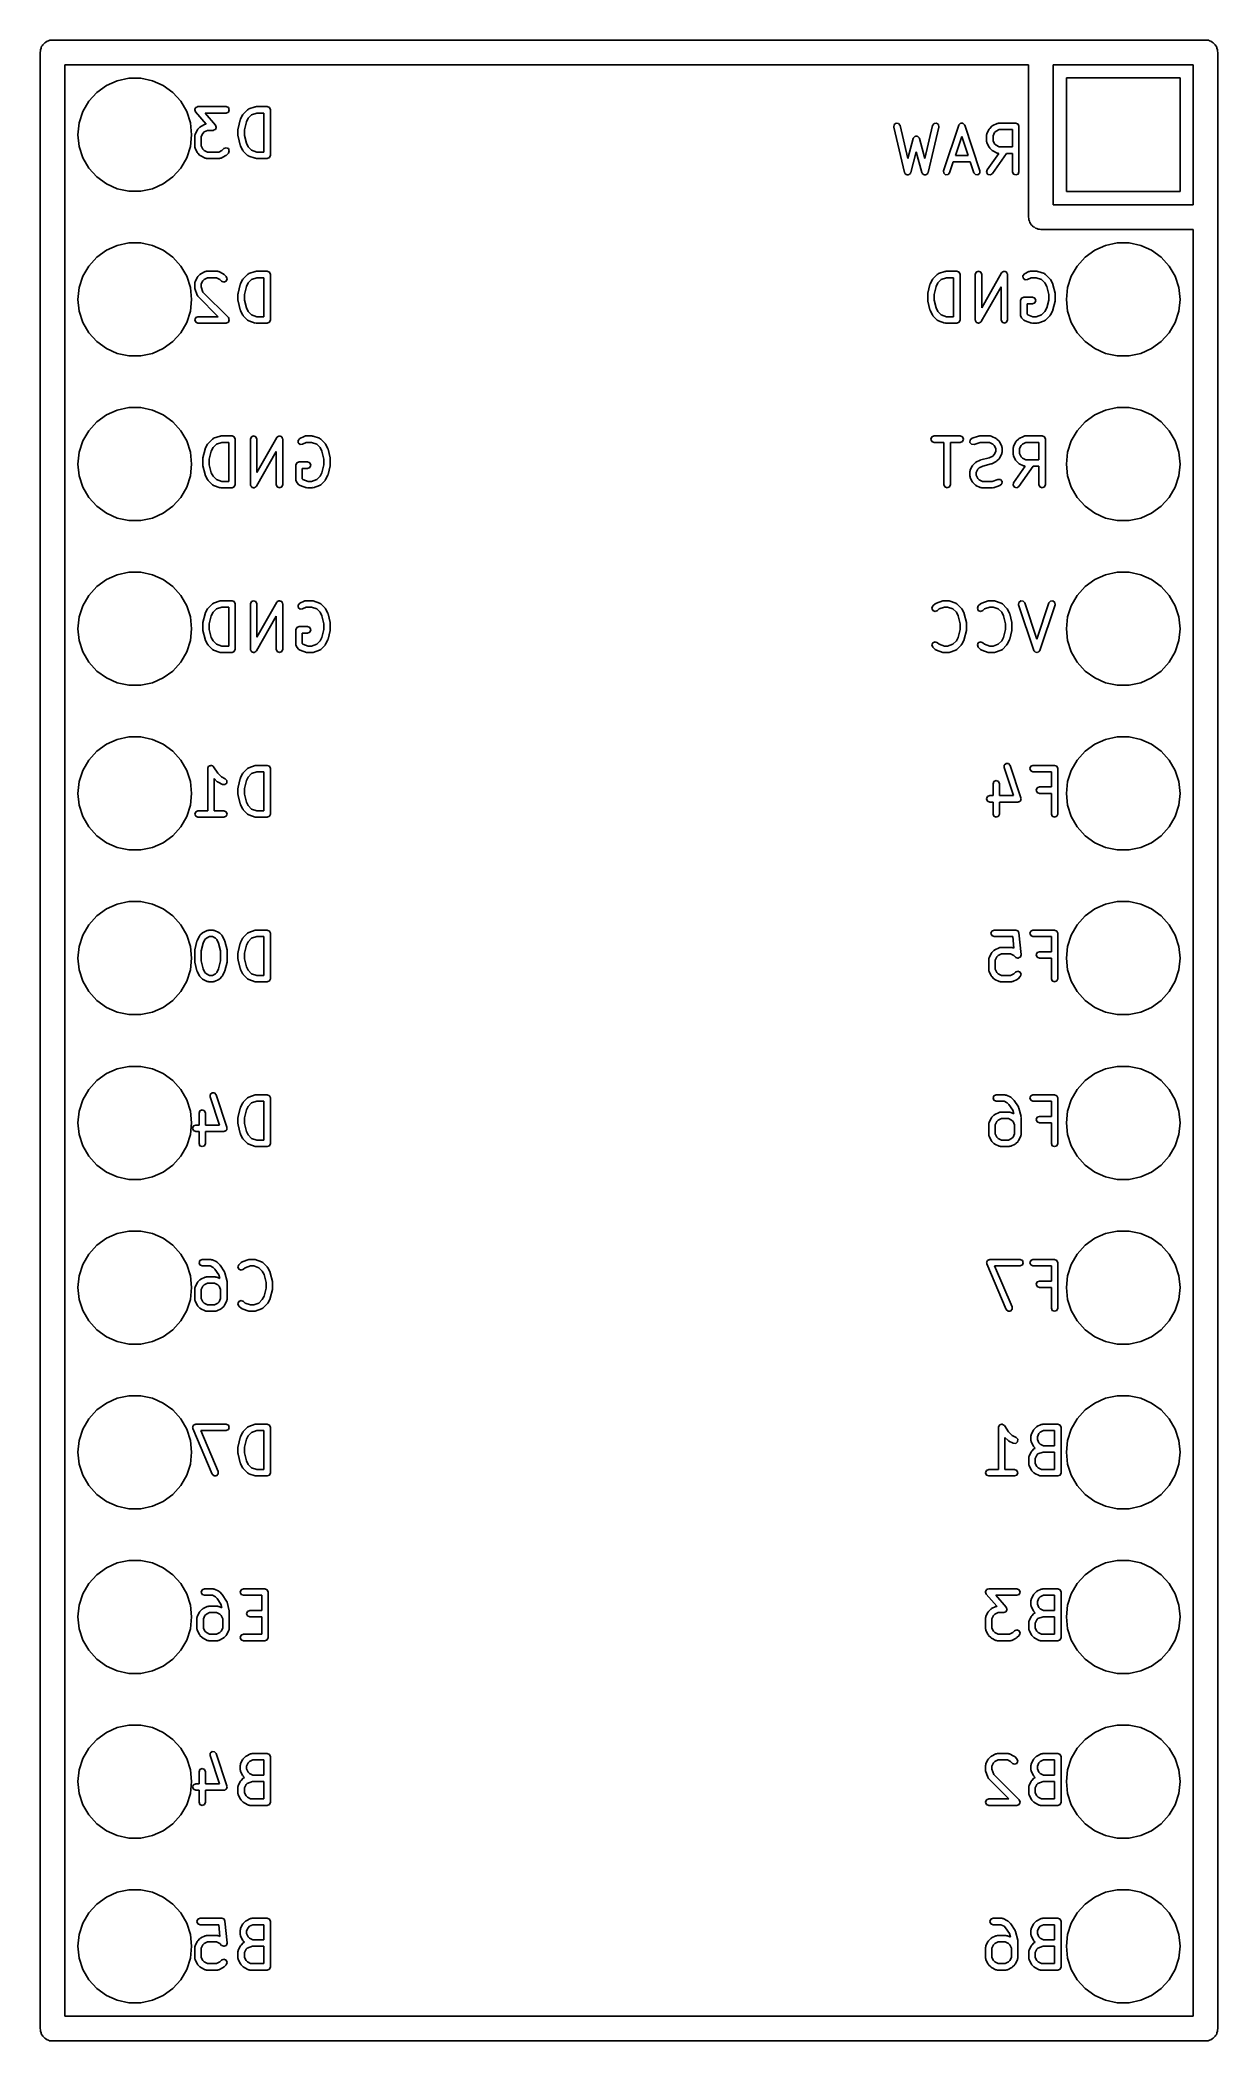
# Model space of a CAD drawing. Extents: x 128.4 to 146.6, y -61.5 to -30.6.
import ezdxf

# ---------------------------------------------------------------- set-up
doc = ezdxf.new("R2010")
doc.units = 0
doc.layers.add('BLACK', color=7, linetype='CONTINUOUS')

msp = doc.modelspace()

# ---------------------------------------------------------------- linework, layer by layer
at = {"layer": 'BLACK', "linetype": 'CONTINUOUS'}
for p, q in [((128.419, -30.7837), (128.424, -30.7628)), ((128.419, -61.264), (128.419, -30.7837)), ((128.424, -30.7415), (128.434, -30.7221)), ((128.424, -30.7628), (128.424, -30.7415)), ((128.434, -30.7221), (128.438, -30.7011)), ((128.438, -30.7011), (128.452, -30.6844)), ((128.452, -30.6844), (128.461, -30.6652)), ((128.461, -30.6652), (128.478, -30.6517)), ((128.478, -30.6517), (128.491, -30.6349)), ((128.491, -30.6349), (128.511, -30.6257)), ((128.511, -30.6257), (128.527, -30.6123)), ((128.527, -30.6123), (128.548, -30.6076)), ((128.548, -30.6076), (128.568, -30.5982)), ((128.568, -30.5982), (128.589, -30.5983)), ((128.589, -30.5983), (128.61, -30.5935)), ((128.61, -30.5935), (146.39, -30.5935)), ((146.39, -30.5935), (146.411, -30.5983)), ((146.411, -30.5983), (146.433, -30.5983)), ((146.433, -30.5983), (146.452, -30.6077)), ((146.452, -30.6077), (146.473, -30.6125)), ((146.473, -30.6125), (146.49, -30.6258)), ((146.49, -30.6258), (146.509, -30.6351)), ((146.509, -30.6351), (146.522, -30.652)), ((146.522, -30.652), (146.539, -30.6654)), ((146.539, -30.6654), (146.548, -30.6847)), ((146.548, -30.6847), (146.562, -30.7014)), ((146.562, -30.7014), (146.566, -30.7224)), ((146.566, -30.7224), (146.576, -30.7418)), ((146.576, -30.7418), (146.576, -30.7632)), ((146.576, -30.7632), (146.581, -30.784)), ((146.581, -30.784), (146.581, -61.2643)), ((128.8, -30.9745), (128.8, -61.0735)), ((143.659, -30.9745), (128.8, -30.9745)), ((143.659, -33.324), (143.659, -30.9745)), ((144.04, -30.9745), (144.04, -33.1335)), ((146.2, -30.9745), (144.04, -30.9745)), ((146.2, -33.1335), (146.2, -30.9745)), ((129.171, -31.5389), (129.294, -31.4028)), ((129.294, -31.4028), (129.442, -31.2951)), ((129.442, -31.2951), (129.609, -31.2206)), ((129.609, -31.2206), (129.788, -31.1825)), ((129.788, -31.1825), (129.972, -31.1825)), ((129.972, -31.1825), (130.151, -31.2206)), ((130.151, -31.2206), (130.318, -31.2951)), ((130.318, -31.2951), (130.466, -31.4028)), ((130.466, -31.4028), (130.589, -31.5389)), ((144.244, -32.9303), (144.244, -31.1777)), ((144.244, -31.1777), (145.996, -31.1777)), ((145.996, -31.1777), (145.996, -32.9303)), ((129.023, -31.8718), (129.079, -31.6976)), ((129.079, -31.6976), (129.171, -31.5389)), ((130.589, -31.5389), (130.681, -31.6976)), ((130.681, -31.6976), (130.737, -31.8718)), ((130.804, -31.6673), (130.812, -31.6516)), ((130.805, -31.669), (130.804, -31.6673)), ((130.804, -31.6707), (130.805, -31.669)), ((130.811, -31.6869), (130.804, -31.6707)), ((130.816, -31.7036), (130.811, -31.6869)), ((130.812, -31.6516), (130.819, -31.6353)), ((130.98, -31.8904), (130.816, -31.7036)), ((130.819, -31.6353), (130.82, -31.6346)), ((130.82, -31.6346), (130.821, -31.633)), ((130.821, -31.633), (130.838, -31.6274)), ((130.838, -31.6274), (130.854, -31.6207)), ((130.854, -31.6207), (131.287, -31.6207)), ((131.287, -31.7207), (130.964, -31.7207)), ((130.964, -31.7207), (131.125, -31.9044)), ((131.287, -31.6207), (131.323, -31.6353)), ((131.323, -31.706), (131.287, -31.7207)), ((131.323, -31.6353), (131.337, -31.6707)), ((131.337, -31.6707), (131.323, -31.706)), ((131.509, -31.815), (131.543, -31.7483)), ((131.543, -31.7483), (131.549, -31.7429)), ((131.549, -31.7429), (131.552, -31.7353)), ((131.552, -31.7353), (131.619, -31.6686)), ((131.619, -31.6686), (131.629, -31.6642)), ((131.681, -31.7477), (131.628, -31.8003)), ((131.629, -31.6642), (131.638, -31.6566)), ((131.638, -31.6566), (131.738, -31.6232)), ((131.762, -31.7207), (131.681, -31.7477)), ((131.738, -31.6232), (131.746, -31.6238)), ((131.746, -31.6238), (131.754, -31.6207)), ((131.754, -31.6207), (131.921, -31.6207)), ((131.871, -31.7207), (131.762, -31.7207)), ((131.871, -32.3207), (131.871, -31.7207)), ((131.921, -31.6207), (131.956, -31.6353)), ((131.956, -31.6353), (131.971, -31.6707)), ((131.971, -31.6707), (131.971, -32.3707)), ((129.004, -32.054), (129.023, -31.8718)), ((129.023, -32.2362), (129.004, -32.054)), ((130.737, -31.8718), (130.756, -32.054)), ((130.756, -32.054), (130.737, -32.2362)), ((130.804, -32.0707), (130.808, -32.0599)), ((130.804, -32.2373), (130.804, -32.0707)), ((130.808, -32.0599), (130.809, -32.0483)), ((130.809, -32.0483), (130.843, -31.9816)), ((130.843, -31.9816), (130.849, -31.9762)), ((130.849, -31.9762), (130.852, -31.9686)), ((130.852, -31.9686), (130.885, -31.9353)), ((130.885, -31.9353), (130.893, -31.9322)), ((130.893, -31.9322), (130.898, -31.9259)), ((130.898, -31.9259), (130.965, -31.8926)), ((130.928, -32.0336), (130.904, -32.0825)), ((130.904, -32.0825), (130.904, -32.2255)), ((130.95, -32.0118), (130.928, -32.0336)), ((130.999, -31.9873), (130.95, -32.0118)), ((130.965, -31.8926), (130.977, -31.8918)), ((130.977, -31.8918), (130.98, -31.8904)), ((131.087, -31.9873), (130.999, -31.9873)), ((131.104, -31.9806), (131.087, -31.9873)), ((131.12, -31.975), (131.104, -31.9806)), ((131.121, -31.9734), (131.12, -31.975)), ((131.123, -31.9727), (131.121, -31.9734)), ((131.129, -31.9564), (131.123, -31.9727)), ((131.125, -31.9044), (131.131, -31.9211)), ((131.137, -31.9407), (131.129, -31.9564)), ((131.131, -31.9211), (131.137, -31.9373)), ((131.137, -31.9373), (131.137, -31.939)), ((131.137, -31.939), (131.137, -31.9407)), ((131.471, -31.9707), (131.473, -31.9648)), ((131.471, -32.0707), (131.471, -31.9707)), ((131.473, -32.0765), (131.471, -32.0707)), ((131.472, -31.9585), (131.505, -31.8252)), ((131.473, -31.9648), (131.472, -31.9585)), ((131.472, -32.0828), (131.473, -32.0765)), ((131.505, -32.2161), (131.472, -32.0828)), ((131.505, -31.8252), (131.509, -31.8206)), ((131.509, -31.8206), (131.509, -31.815)), ((131.601, -31.8548), (131.571, -31.9768)), ((131.571, -31.9768), (131.571, -32.0645)), ((131.571, -32.0645), (131.601, -32.1865)), ((131.628, -31.8003), (131.601, -31.8548)), ((141.581, -31.9362), (141.587, -31.8985)), ((141.748, -32.6362), (141.581, -31.9362)), ((141.587, -31.8985), (141.618, -31.876)), ((141.618, -31.876), (141.656, -31.8821)), ((141.656, -31.8821), (141.679, -31.9131)), ((141.679, -31.9131), (141.799, -32.4203)), ((141.887, -32.0996), (141.897, -32.0917)), ((141.897, -32.0917), (141.905, -32.0814)), ((141.905, -32.0814), (141.912, -32.0805)), ((141.912, -32.0805), (141.917, -32.0764)), ((141.917, -32.0764), (141.93, -32.0781)), ((141.93, -32.0781), (141.943, -32.0764)), ((141.943, -32.0764), (141.948, -32.0805)), ((141.948, -32.0805), (141.955, -32.0814)), ((141.955, -32.0814), (141.963, -32.0917)), ((141.963, -32.0917), (141.973, -32.0996)), ((142.061, -32.4203), (142.181, -31.9131)), ((142.279, -31.9362), (142.112, -32.6362)), ((142.181, -31.9131), (142.204, -31.8821)), ((142.204, -31.8821), (142.242, -31.876)), ((142.242, -31.876), (142.273, -31.8985)), ((142.273, -31.8985), (142.279, -31.9362)), ((142.349, -32.6089), (142.583, -31.9089)), ((142.63, -32.0828), (142.533, -32.3747)), ((142.583, -31.9089), (142.585, -31.906)), ((142.585, -31.9023), (142.597, -31.8919)), ((142.585, -31.906), (142.585, -31.9023)), ((142.597, -31.8919), (142.608, -31.8799)), ((142.608, -31.8799), (142.611, -31.8797)), ((142.611, -31.8797), (142.614, -31.8772)), ((142.614, -31.8772), (142.63, -31.8784)), ((142.63, -31.8784), (142.646, -31.8772)), ((142.727, -32.3747), (142.63, -32.0828)), ((142.646, -31.8772), (142.649, -31.8797)), ((142.649, -31.8797), (142.652, -31.8799)), ((142.652, -31.8799), (142.663, -31.8919)), ((142.663, -31.8919), (142.675, -31.9023)), ((142.675, -31.9023), (142.675, -31.906)), ((142.675, -31.906), (142.677, -31.9089)), ((142.677, -31.9089), (142.911, -32.6089)), ((143.013, -32.058), (143.018, -32.0472)), ((143.013, -32.158), (143.013, -32.058)), ((143.018, -32.0472), (143.019, -32.0356)), ((143.019, -32.0356), (143.052, -31.969)), ((143.052, -31.969), (143.058, -31.9636)), ((143.058, -31.9636), (143.061, -31.956)), ((143.061, -31.956), (143.095, -31.9226)), ((143.095, -31.9226), (143.102, -31.9195)), ((143.102, -31.9195), (143.108, -31.9133)), ((143.108, -31.9133), (143.174, -31.8799)), ((143.138, -32.021), (143.113, -32.0698)), ((143.113, -32.0698), (143.113, -32.1462)), ((143.16, -31.9991), (143.138, -32.021)), ((143.208, -31.9747), (143.16, -31.9991)), ((143.174, -31.8799), (143.186, -31.8791)), ((143.186, -31.8791), (143.197, -31.8747)), ((143.197, -31.8747), (143.463, -31.8747)), ((143.413, -31.9747), (143.208, -31.9747)), ((143.413, -32.2413), (143.413, -31.9747)), ((143.463, -31.8747), (143.499, -31.8893)), ((143.499, -31.8893), (143.513, -31.9247)), ((143.513, -31.9247), (143.513, -32.6247)), ((129.079, -32.4104), (129.023, -32.2362)), ((130.737, -32.2362), (130.681, -32.4104)), ((130.808, -32.2481), (130.804, -32.2373)), ((130.809, -32.2597), (130.808, -32.2481)), ((130.843, -32.3264), (130.809, -32.2597)), ((130.849, -32.3318), (130.843, -32.3264)), ((130.852, -32.3394), (130.849, -32.3318)), ((130.885, -32.3727), (130.852, -32.3394)), ((130.893, -32.3758), (130.885, -32.3727)), ((130.898, -32.3821), (130.893, -32.3758)), ((130.965, -32.4154), (130.898, -32.3821)), ((130.904, -32.2255), (130.928, -32.2744)), ((130.928, -32.2744), (130.95, -32.2962)), ((130.95, -32.2962), (130.999, -32.3207)), ((130.999, -32.3207), (131.176, -32.3207)), ((131.176, -32.3207), (131.224, -32.2962)), ((131.276, -32.3821), (131.21, -32.4154)), ((131.224, -32.2962), (131.252, -32.2686)), ((131.252, -32.2686), (131.287, -32.254)), ((131.282, -32.3758), (131.276, -32.3821)), ((131.289, -32.3727), (131.282, -32.3758)), ((131.287, -32.254), (131.323, -32.2686)), ((131.323, -32.3394), (131.289, -32.3727)), ((131.323, -32.2686), (131.337, -32.304)), ((131.337, -32.304), (131.323, -32.3394)), ((131.509, -32.2207), (131.505, -32.2161)), ((131.509, -32.2264), (131.509, -32.2207)), ((131.543, -32.293), (131.509, -32.2264)), ((131.549, -32.2984), (131.543, -32.293)), ((131.552, -32.306), (131.549, -32.2984)), ((131.619, -32.3727), (131.552, -32.306)), ((131.601, -32.1865), (131.628, -32.241)), ((131.629, -32.3771), (131.619, -32.3727)), ((131.628, -32.241), (131.681, -32.2936)), ((131.638, -32.3848), (131.629, -32.3771)), ((131.738, -32.4181), (131.638, -32.3848)), ((131.681, -32.2936), (131.762, -32.3207)), ((131.762, -32.3207), (131.871, -32.3207)), ((131.971, -32.3707), (131.956, -32.406)), ((141.799, -32.4203), (141.882, -32.1118)), ((141.93, -32.3187), (141.845, -32.6375)), ((141.882, -32.1118), (141.886, -32.1064)), ((141.886, -32.1064), (141.887, -32.0996)), ((142.015, -32.6375), (141.93, -32.3187)), ((141.973, -32.0996), (141.974, -32.1064)), ((141.974, -32.1064), (141.978, -32.1118)), ((141.978, -32.1118), (142.061, -32.4203)), ((142.533, -32.3747), (142.727, -32.3747)), ((143.018, -32.1688), (143.013, -32.158)), ((143.019, -32.1804), (143.018, -32.1688)), ((143.052, -32.247), (143.019, -32.1804)), ((143.022, -32.596), (143.201, -32.3413)), ((143.058, -32.2524), (143.052, -32.247)), ((143.061, -32.26), (143.058, -32.2524)), ((143.095, -32.2934), (143.061, -32.26)), ((143.102, -32.2965), (143.095, -32.2934)), ((143.108, -32.3027), (143.102, -32.2965)), ((143.323, -32.3413), (143.104, -32.6533)), ((143.174, -32.3361), (143.108, -32.3027)), ((143.113, -32.1462), (143.138, -32.195)), ((143.138, -32.195), (143.16, -32.2169)), ((143.16, -32.2169), (143.208, -32.2413)), ((143.186, -32.3369), (143.174, -32.3361)), ((143.197, -32.3413), (143.186, -32.3369)), ((143.201, -32.3413), (143.197, -32.3413)), ((143.208, -32.2413), (143.413, -32.2413)), ((143.413, -32.3413), (143.323, -32.3413)), ((143.413, -32.6247), (143.413, -32.3413)), ((129.171, -32.5691), (129.079, -32.4104)), ((129.294, -32.7052), (129.171, -32.5691)), ((129.442, -32.8129), (129.294, -32.7052)), ((130.466, -32.7052), (130.318, -32.8129)), ((130.589, -32.5691), (130.466, -32.7052)), ((130.681, -32.4104), (130.589, -32.5691)), ((130.977, -32.4162), (130.965, -32.4154)), ((130.987, -32.4207), (130.977, -32.4162)), ((131.187, -32.4207), (130.987, -32.4207)), ((131.198, -32.4162), (131.187, -32.4207)), ((131.21, -32.4154), (131.198, -32.4162)), ((131.746, -32.4175), (131.738, -32.4181)), ((131.754, -32.4207), (131.746, -32.4175)), ((131.921, -32.4207), (131.754, -32.4207)), ((131.956, -32.406), (131.921, -32.4207)), ((141.752, -32.6423), (141.748, -32.6362)), ((141.753, -32.6497), (141.752, -32.6423)), ((141.763, -32.6572), (141.753, -32.6497)), ((141.77, -32.6672), (141.763, -32.6572)), ((141.778, -32.6684), (141.77, -32.6672)), ((141.784, -32.673), (141.778, -32.6684)), ((141.796, -32.6713), (141.784, -32.673)), ((141.808, -32.6733), (141.796, -32.6713)), ((141.814, -32.6689), (141.808, -32.6733)), ((141.822, -32.6679), (141.814, -32.6689)), ((141.829, -32.6581), (141.822, -32.6679)), ((141.839, -32.6509), (141.829, -32.6581)), ((141.84, -32.6435), (141.839, -32.6509)), ((141.845, -32.6375), (141.84, -32.6435)), ((142.02, -32.6435), (142.015, -32.6375)), ((142.021, -32.6509), (142.02, -32.6435)), ((142.031, -32.6581), (142.021, -32.6509)), ((142.038, -32.6679), (142.031, -32.6581)), ((142.046, -32.6689), (142.038, -32.6679)), ((142.052, -32.6733), (142.046, -32.6689)), ((142.064, -32.6713), (142.052, -32.6733)), ((142.076, -32.673), (142.064, -32.6713)), ((142.082, -32.6684), (142.076, -32.673)), ((142.09, -32.6672), (142.082, -32.6684)), ((142.097, -32.6572), (142.09, -32.6672)), ((142.107, -32.6497), (142.097, -32.6572)), ((142.108, -32.6423), (142.107, -32.6497)), ((142.112, -32.6362), (142.108, -32.6423)), ((142.352, -32.647), (142.349, -32.6089)), ((142.381, -32.6721), (142.352, -32.647)), ((142.419, -32.6694), (142.381, -32.6721)), ((142.444, -32.6405), (142.419, -32.6694)), ((142.499, -32.4747), (142.444, -32.6405)), ((142.761, -32.4747), (142.499, -32.4747)), ((142.816, -32.6405), (142.761, -32.4747)), ((142.841, -32.6694), (142.816, -32.6405)), ((142.879, -32.6721), (142.841, -32.6694)), ((142.908, -32.647), (142.879, -32.6721)), ((142.911, -32.6089), (142.908, -32.647)), ((143.014, -32.6334), (143.022, -32.596)), ((143.035, -32.6656), (143.014, -32.6334)), ((143.072, -32.6739), (143.035, -32.6656)), ((143.104, -32.6533), (143.072, -32.6739)), ((143.428, -32.66), (143.413, -32.6247)), ((143.463, -32.6747), (143.428, -32.66)), ((143.499, -32.66), (143.463, -32.6747)), ((143.513, -32.6247), (143.499, -32.66)), ((129.609, -32.8874), (129.442, -32.8129)), ((129.788, -32.9255), (129.609, -32.8874)), ((129.972, -32.9255), (129.788, -32.9255)), ((130.151, -32.8874), (129.972, -32.9255)), ((130.318, -32.8129), (130.151, -32.8874)), ((145.996, -32.9303), (144.244, -32.9303)), ((143.664, -33.3448), (143.659, -33.324)), ((144.04, -33.1335), (146.2, -33.1335)), ((143.664, -33.3662), (143.664, -33.3448)), ((143.674, -33.3856), (143.664, -33.3662)), ((143.678, -33.4066), (143.674, -33.3856)), ((143.692, -33.4233), (143.678, -33.4066)), ((143.701, -33.4426), (143.692, -33.4233)), ((143.718, -33.456), (143.701, -33.4426)), ((143.731, -33.4729), (143.718, -33.456)), ((143.75, -33.4822), (143.731, -33.4729)), ((143.767, -33.4955), (143.75, -33.4822)), ((143.788, -33.5003), (143.767, -33.4955)), ((143.807, -33.5097), (143.788, -33.5003)), ((143.829, -33.5097), (143.807, -33.5097)), ((143.85, -33.5145), (143.829, -33.5097)), ((146.2, -33.5145), (143.85, -33.5145)), ((146.2, -61.0735), (146.2, -33.5145)), ((129.171, -34.0789), (129.294, -33.9428)), ((129.294, -33.9428), (129.442, -33.8351)), ((129.442, -33.8351), (129.609, -33.7606)), ((129.609, -33.7606), (129.788, -33.7225)), ((129.788, -33.7225), (129.972, -33.7225)), ((129.972, -33.7225), (130.151, -33.7606)), ((130.151, -33.7606), (130.318, -33.8351)), ((130.318, -33.8351), (130.466, -33.9428)), ((130.466, -33.9428), (130.589, -34.0789)), ((144.411, -34.0789), (144.534, -33.9428)), ((144.534, -33.9428), (144.682, -33.8351)), ((144.682, -33.8351), (144.849, -33.7606)), ((144.849, -33.7606), (145.028, -33.7225)), ((145.028, -33.7225), (145.212, -33.7225)), ((145.212, -33.7225), (145.391, -33.7606)), ((145.391, -33.7606), (145.558, -33.8351)), ((145.558, -33.8351), (145.706, -33.9428)), ((145.706, -33.9428), (145.829, -34.0789)), ((129.023, -34.4118), (129.079, -34.2376)), ((129.079, -34.2376), (129.171, -34.0789)), ((130.589, -34.0789), (130.681, -34.2376)), ((130.681, -34.2376), (130.737, -34.4118)), ((130.809, -34.3216), (130.843, -34.255)), ((130.843, -34.255), (130.849, -34.2496)), ((130.849, -34.2496), (130.852, -34.242)), ((130.852, -34.242), (130.885, -34.2086)), ((130.885, -34.2086), (130.893, -34.2055)), ((130.893, -34.2055), (130.898, -34.1993)), ((130.898, -34.1993), (130.965, -34.1659)), ((130.965, -34.1659), (130.977, -34.1651)), ((130.977, -34.1651), (130.987, -34.1607)), ((130.987, -34.1607), (131.154, -34.1607)), ((131.154, -34.1607), (131.165, -34.1651)), ((131.165, -34.1651), (131.176, -34.1659)), ((131.176, -34.1659), (131.243, -34.1993)), ((131.243, -34.1993), (131.248, -34.2055)), ((131.248, -34.2055), (131.256, -34.2086)), ((131.256, -34.2086), (131.289, -34.242)), ((131.289, -34.242), (131.304, -34.2773)), ((131.552, -34.2753), (131.619, -34.2086)), ((131.619, -34.2086), (131.629, -34.2042)), ((131.629, -34.2042), (131.638, -34.1966)), ((131.638, -34.1966), (131.738, -34.1632)), ((131.738, -34.1632), (131.746, -34.1638)), ((131.746, -34.1638), (131.754, -34.1607)), ((131.754, -34.1607), (131.921, -34.1607)), ((131.921, -34.1607), (131.956, -34.1753)), ((131.956, -34.1753), (131.971, -34.2107)), ((131.971, -34.2107), (131.971, -34.9107)), ((142.186, -34.2753), (142.253, -34.2086)), ((142.253, -34.2086), (142.263, -34.2042)), ((142.263, -34.2042), (142.272, -34.1966)), ((142.272, -34.1966), (142.372, -34.1632)), ((142.372, -34.1632), (142.38, -34.1638)), ((142.38, -34.1638), (142.388, -34.1607)), ((142.388, -34.1607), (142.555, -34.1607)), ((142.555, -34.1607), (142.59, -34.1753)), ((142.59, -34.1753), (142.605, -34.2107)), ((142.605, -34.2107), (142.605, -34.9107)), ((142.838, -34.2107), (142.853, -34.1753)), ((142.838, -34.9107), (142.838, -34.2107)), ((142.853, -34.1753), (142.888, -34.1607)), ((142.888, -34.1607), (142.923, -34.1753)), ((142.923, -34.1753), (142.938, -34.2107)), ((142.938, -34.7224), (143.245, -34.1859)), ((142.938, -34.2107), (142.938, -34.7224)), ((143.245, -34.1859), (143.25, -34.1817)), ((143.25, -34.1817), (143.253, -34.1753)), ((143.253, -34.1753), (143.265, -34.1704)), ((143.265, -34.1704), (143.275, -34.1624)), ((143.275, -34.1624), (143.282, -34.1633)), ((143.282, -34.1633), (143.288, -34.1607)), ((143.288, -34.1607), (143.3, -34.1656)), ((143.3, -34.1656), (143.313, -34.1673)), ((143.313, -34.1673), (143.317, -34.1727)), ((143.317, -34.1727), (143.323, -34.1753)), ((143.323, -34.1753), (143.328, -34.1873)), ((143.328, -34.1873), (143.336, -34.1975)), ((143.336, -34.1975), (143.335, -34.2043)), ((143.335, -34.2043), (143.338, -34.2107)), ((143.338, -34.2107), (143.338, -34.9107)), ((143.574, -34.2282), (143.599, -34.1993)), ((143.577, -34.2664), (143.574, -34.2282)), ((143.599, -34.1993), (143.666, -34.1659)), ((143.666, -34.1659), (143.677, -34.1651)), ((143.677, -34.1651), (143.688, -34.1607)), ((143.688, -34.1607), (143.788, -34.1607)), ((143.788, -34.1607), (143.796, -34.1638)), ((143.796, -34.1638), (143.804, -34.1632)), ((143.804, -34.1632), (143.904, -34.1966)), ((143.904, -34.1966), (143.913, -34.2042)), ((143.913, -34.2042), (143.923, -34.2086)), ((143.923, -34.2086), (143.99, -34.2753)), ((144.263, -34.4118), (144.319, -34.2376)), ((144.319, -34.2376), (144.411, -34.0789)), ((145.829, -34.0789), (145.921, -34.2376)), ((145.921, -34.2376), (145.977, -34.4118)), ((129.004, -34.594), (129.023, -34.4118)), ((130.737, -34.4118), (130.756, -34.594)), ((130.804, -34.344), (130.808, -34.3332)), ((130.804, -34.4107), (130.804, -34.344)), ((130.807, -34.4183), (130.804, -34.4107)), ((130.807, -34.4265), (130.807, -34.4183)), ((130.84, -34.5265), (130.807, -34.4265)), ((130.808, -34.3332), (130.809, -34.3216)), ((130.848, -34.5353), (130.84, -34.5265)), ((130.852, -34.546), (130.848, -34.5353)), ((131.167, -34.8607), (130.852, -34.546)), ((130.928, -34.3069), (130.904, -34.3558)), ((130.904, -34.3558), (130.904, -34.4026)), ((130.904, -34.4026), (130.931, -34.4837)), ((130.95, -34.2851), (130.928, -34.3069)), ((130.931, -34.4837), (131.323, -34.8753)), ((130.999, -34.2607), (130.95, -34.2851)), ((131.142, -34.2607), (130.999, -34.2607)), ((131.191, -34.2851), (131.142, -34.2607)), ((131.219, -34.3127), (131.191, -34.2851)), ((131.254, -34.3273), (131.219, -34.3127)), ((131.289, -34.3127), (131.254, -34.3273)), ((131.304, -34.2773), (131.289, -34.3127)), ((131.471, -34.5107), (131.473, -34.5048)), ((131.471, -34.6107), (131.471, -34.5107)), ((131.472, -34.4985), (131.505, -34.3652)), ((131.473, -34.5048), (131.472, -34.4985)), ((131.505, -34.3652), (131.509, -34.3606)), ((131.509, -34.355), (131.543, -34.2883)), ((131.509, -34.3606), (131.509, -34.355)), ((131.543, -34.2883), (131.549, -34.2829)), ((131.549, -34.2829), (131.552, -34.2753)), ((131.601, -34.3948), (131.571, -34.5168)), ((131.571, -34.5168), (131.571, -34.6045)), ((131.628, -34.3403), (131.601, -34.3948)), ((131.681, -34.2877), (131.628, -34.3403)), ((131.762, -34.2607), (131.681, -34.2877)), ((131.871, -34.2607), (131.762, -34.2607)), ((131.871, -34.8607), (131.871, -34.2607)), ((142.105, -34.5107), (142.107, -34.5048)), ((142.105, -34.6107), (142.105, -34.5107)), ((142.106, -34.4985), (142.139, -34.3652)), ((142.107, -34.5048), (142.106, -34.4985)), ((142.139, -34.3652), (142.143, -34.3606)), ((142.143, -34.355), (142.177, -34.2883)), ((142.143, -34.3606), (142.143, -34.355)), ((142.177, -34.2883), (142.183, -34.2829)), ((142.183, -34.2829), (142.186, -34.2753)), ((142.235, -34.3948), (142.205, -34.5168)), ((142.205, -34.5168), (142.205, -34.6045)), ((142.262, -34.3403), (142.235, -34.3948)), ((142.315, -34.2877), (142.262, -34.3403)), ((142.396, -34.2607), (142.315, -34.2877)), ((142.505, -34.2607), (142.396, -34.2607)), ((142.505, -34.8607), (142.505, -34.2607)), ((143.238, -34.3989), (142.931, -34.9355)), ((143.238, -34.9107), (143.238, -34.3989)), ((143.553, -34.5753), (143.588, -34.5607)), ((143.606, -34.2914), (143.577, -34.2664)), ((143.588, -34.5607), (143.721, -34.5607)), ((143.644, -34.2887), (143.606, -34.2914)), ((143.7, -34.2607), (143.644, -34.2887)), ((143.78, -34.2607), (143.7, -34.2607)), ((143.721, -34.5607), (143.757, -34.5753)), ((143.861, -34.2877), (143.78, -34.2607)), ((143.914, -34.3403), (143.861, -34.2877)), ((143.941, -34.3948), (143.914, -34.3403)), ((143.971, -34.5168), (143.941, -34.3948)), ((143.971, -34.6045), (143.971, -34.5168)), ((143.99, -34.2753), (143.993, -34.2829)), ((143.993, -34.2829), (143.999, -34.2883)), ((143.999, -34.2883), (144.033, -34.355)), ((144.033, -34.355), (144.033, -34.3606)), ((144.033, -34.3606), (144.037, -34.3652)), ((144.037, -34.3652), (144.07, -34.4985)), ((144.07, -34.4985), (144.069, -34.5048)), ((144.069, -34.5048), (144.071, -34.5107)), ((144.071, -34.5107), (144.071, -34.6107)), ((144.244, -34.594), (144.263, -34.4118)), ((145.977, -34.4118), (145.996, -34.594)), ((129.023, -34.7762), (129.004, -34.594)), ((129.079, -34.9504), (129.023, -34.7762)), ((130.737, -34.7762), (130.681, -34.9504)), ((130.756, -34.594), (130.737, -34.7762)), ((130.819, -34.8753), (130.854, -34.8607)), ((130.854, -34.8607), (131.167, -34.8607)), ((131.473, -34.6165), (131.471, -34.6107)), ((131.472, -34.6228), (131.473, -34.6165)), ((131.505, -34.7561), (131.472, -34.6228)), ((131.509, -34.7607), (131.505, -34.7561)), ((131.509, -34.7664), (131.509, -34.7607)), ((131.543, -34.833), (131.509, -34.7664)), ((131.549, -34.8384), (131.543, -34.833)), ((131.552, -34.846), (131.549, -34.8384)), ((131.619, -34.9127), (131.552, -34.846)), ((131.571, -34.6045), (131.601, -34.7265)), ((131.601, -34.7265), (131.628, -34.781)), ((131.628, -34.781), (131.681, -34.8336)), ((131.681, -34.8336), (131.762, -34.8607)), ((131.762, -34.8607), (131.871, -34.8607)), ((142.107, -34.6165), (142.105, -34.6107)), ((142.106, -34.6228), (142.107, -34.6165)), ((142.139, -34.7561), (142.106, -34.6228)), ((142.143, -34.7607), (142.139, -34.7561)), ((142.143, -34.7664), (142.143, -34.7607)), ((142.177, -34.833), (142.143, -34.7664)), ((142.183, -34.8384), (142.177, -34.833)), ((142.186, -34.846), (142.183, -34.8384)), ((142.253, -34.9127), (142.186, -34.846)), ((142.205, -34.6045), (142.235, -34.7265)), ((142.235, -34.7265), (142.262, -34.781)), ((142.262, -34.781), (142.315, -34.8336)), ((142.315, -34.8336), (142.396, -34.8607)), ((142.396, -34.8607), (142.505, -34.8607)), ((143.538, -34.6107), (143.553, -34.5753)), ((143.538, -34.844), (143.538, -34.6107)), ((143.553, -34.8794), (143.538, -34.844)), ((143.721, -34.6607), (143.638, -34.6607)), ((143.638, -34.6607), (143.638, -34.8233)), ((143.638, -34.8233), (143.648, -34.8336)), ((143.648, -34.8336), (143.729, -34.8607)), ((143.757, -34.646), (143.721, -34.6607)), ((143.729, -34.8607), (143.78, -34.8607)), ((143.757, -34.5753), (143.771, -34.6107)), ((143.771, -34.6107), (143.757, -34.646)), ((143.78, -34.8607), (143.861, -34.8336)), ((143.861, -34.8336), (143.914, -34.781)), ((143.914, -34.781), (143.941, -34.7265)), ((143.99, -34.846), (143.923, -34.9127)), ((143.941, -34.7265), (143.971, -34.6045)), ((143.993, -34.8384), (143.99, -34.846)), ((143.999, -34.833), (143.993, -34.8384)), ((144.033, -34.7664), (143.999, -34.833)), ((144.037, -34.7561), (144.033, -34.7607)), ((144.033, -34.7607), (144.033, -34.7664)), ((144.07, -34.6228), (144.037, -34.7561)), ((144.071, -34.6107), (144.069, -34.6165)), ((144.069, -34.6165), (144.07, -34.6228)), ((144.263, -34.7762), (144.244, -34.594)), ((144.319, -34.9504), (144.263, -34.7762)), ((145.977, -34.7762), (145.921, -34.9504)), ((145.996, -34.594), (145.977, -34.7762)), ((129.171, -35.1091), (129.079, -34.9504)), ((129.294, -35.2452), (129.171, -35.1091)), ((130.589, -35.1091), (130.466, -35.2452)), ((130.681, -34.9504), (130.589, -35.1091)), ((130.804, -34.9107), (130.819, -34.8753)), ((130.819, -34.946), (130.804, -34.9107)), ((130.854, -34.9607), (130.819, -34.946)), ((131.287, -34.9607), (130.854, -34.9607)), ((131.323, -34.946), (131.287, -34.9607)), ((131.323, -34.8753), (131.323, -34.8753)), ((131.323, -34.8753), (131.337, -34.9107)), ((131.337, -34.9107), (131.323, -34.946)), ((131.629, -34.9171), (131.619, -34.9127)), ((131.638, -34.9248), (131.629, -34.9171)), ((131.738, -34.9581), (131.638, -34.9248)), ((131.746, -34.9575), (131.738, -34.9581)), ((131.754, -34.9607), (131.746, -34.9575)), ((131.921, -34.9607), (131.754, -34.9607)), ((131.956, -34.946), (131.921, -34.9607)), ((131.971, -34.9107), (131.956, -34.946)), ((142.263, -34.9171), (142.253, -34.9127)), ((142.272, -34.9248), (142.263, -34.9171)), ((142.372, -34.9581), (142.272, -34.9248)), ((142.38, -34.9575), (142.372, -34.9581)), ((142.388, -34.9607), (142.38, -34.9575)), ((142.555, -34.9607), (142.388, -34.9607)), ((142.59, -34.946), (142.555, -34.9607)), ((142.605, -34.9107), (142.59, -34.946)), ((142.841, -34.917), (142.838, -34.9107)), ((142.84, -34.9238), (142.841, -34.917)), ((142.848, -34.9341), (142.84, -34.9238)), ((142.853, -34.946), (142.848, -34.9341)), ((142.859, -34.9486), (142.853, -34.946)), ((142.863, -34.9541), (142.859, -34.9486)), ((142.876, -34.9557), (142.863, -34.9541)), ((142.888, -34.9607), (142.876, -34.9557)), ((142.894, -34.958), (142.888, -34.9607)), ((142.901, -34.9589), (142.894, -34.958)), ((142.911, -34.951), (142.901, -34.9589)), ((142.923, -34.946), (142.911, -34.951)), ((142.926, -34.9397), (142.923, -34.946)), ((142.931, -34.9355), (142.926, -34.9397)), ((143.253, -34.946), (143.238, -34.9107)), ((143.288, -34.9607), (143.253, -34.946)), ((143.323, -34.946), (143.288, -34.9607)), ((143.338, -34.9107), (143.323, -34.946)), ((143.586, -34.9127), (143.553, -34.8794)), ((143.597, -34.9171), (143.586, -34.9127)), ((143.606, -34.9248), (143.597, -34.9171)), ((143.706, -34.9581), (143.606, -34.9248)), ((143.714, -34.9575), (143.706, -34.9581)), ((143.721, -34.9607), (143.714, -34.9575)), ((143.788, -34.9607), (143.721, -34.9607)), ((143.796, -34.9575), (143.788, -34.9607)), ((143.804, -34.9581), (143.796, -34.9575)), ((143.904, -34.9248), (143.804, -34.9581)), ((143.913, -34.9171), (143.904, -34.9248)), ((143.923, -34.9127), (143.913, -34.9171)), ((144.411, -35.1091), (144.319, -34.9504)), ((144.534, -35.2452), (144.411, -35.1091)), ((145.829, -35.1091), (145.706, -35.2452)), ((145.921, -34.9504), (145.829, -35.1091)), ((129.442, -35.3529), (129.294, -35.2452)), ((129.609, -35.4274), (129.442, -35.3529)), ((129.788, -35.4655), (129.609, -35.4274)), ((129.972, -35.4655), (129.788, -35.4655)), ((130.151, -35.4274), (129.972, -35.4655)), ((130.318, -35.3529), (130.151, -35.4274)), ((130.466, -35.2452), (130.318, -35.3529)), ((144.682, -35.3529), (144.534, -35.2452)), ((144.849, -35.4274), (144.682, -35.3529)), ((145.028, -35.4655), (144.849, -35.4274)), ((145.212, -35.4655), (145.028, -35.4655)), ((145.391, -35.4274), (145.212, -35.4655)), ((145.558, -35.3529), (145.391, -35.4274)), ((145.706, -35.2452), (145.558, -35.3529)), ((129.294, -36.4828), (129.442, -36.3751)), ((129.442, -36.3751), (129.609, -36.3006)), ((129.609, -36.3006), (129.788, -36.2625)), ((129.788, -36.2625), (129.972, -36.2625)), ((129.972, -36.2625), (130.151, -36.3006)), ((130.151, -36.3006), (130.318, -36.3751)), ((130.318, -36.3751), (130.466, -36.4828)), ((144.534, -36.4828), (144.682, -36.3751)), ((144.682, -36.3751), (144.849, -36.3006)), ((144.849, -36.3006), (145.028, -36.2625)), ((145.028, -36.2625), (145.212, -36.2625)), ((145.212, -36.2625), (145.391, -36.3006)), ((145.391, -36.3006), (145.558, -36.3751)), ((145.558, -36.3751), (145.706, -36.4828)), ((129.079, -36.7776), (129.171, -36.6189)), ((129.171, -36.6189), (129.294, -36.4828)), ((130.466, -36.4828), (130.589, -36.6189)), ((130.589, -36.6189), (130.681, -36.7776)), ((131.096, -36.7366), (131.196, -36.7032)), ((131.196, -36.7032), (131.204, -36.7038)), ((131.204, -36.7038), (131.212, -36.7007)), ((131.212, -36.7007), (131.379, -36.7007)), ((131.379, -36.7007), (131.414, -36.7153)), ((131.414, -36.7153), (131.429, -36.7507)), ((131.662, -36.7507), (131.677, -36.7153)), ((131.677, -36.7153), (131.712, -36.7007)), ((131.712, -36.7007), (131.747, -36.7153)), ((131.747, -36.7153), (131.762, -36.7507)), ((132.069, -36.7259), (132.074, -36.7217)), ((132.074, -36.7217), (132.077, -36.7153)), ((132.077, -36.7153), (132.089, -36.7104)), ((132.089, -36.7104), (132.099, -36.7024)), ((132.099, -36.7024), (132.106, -36.7033)), ((132.106, -36.7033), (132.112, -36.7007)), ((132.112, -36.7007), (132.124, -36.7056)), ((132.124, -36.7056), (132.137, -36.7073)), ((132.137, -36.7073), (132.141, -36.7127)), ((132.141, -36.7127), (132.147, -36.7153)), ((132.147, -36.7153), (132.152, -36.7273)), ((132.423, -36.7393), (132.49, -36.7059)), ((132.49, -36.7059), (132.501, -36.7051)), ((132.501, -36.7051), (132.512, -36.7007)), ((132.512, -36.7007), (132.612, -36.7007)), ((132.612, -36.7007), (132.62, -36.7038)), ((132.62, -36.7038), (132.628, -36.7032)), ((132.628, -36.7032), (132.728, -36.7366)), ((142.155, -36.7507), (142.169, -36.7153)), ((142.169, -36.7153), (142.205, -36.7007)), ((142.205, -36.7007), (142.605, -36.7007)), ((142.605, -36.7007), (142.64, -36.7153)), ((142.64, -36.7153), (142.655, -36.7507)), ((142.789, -36.7366), (142.889, -36.7032)), ((142.889, -36.7032), (142.897, -36.7038)), ((142.897, -36.7038), (142.905, -36.7007)), ((142.905, -36.7007), (143.071, -36.7007)), ((143.071, -36.7007), (143.082, -36.7051)), ((143.082, -36.7051), (143.094, -36.7059)), ((143.094, -36.7059), (143.16, -36.7393)), ((143.516, -36.7393), (143.582, -36.7059)), ((143.582, -36.7059), (143.594, -36.7051)), ((143.594, -36.7051), (143.605, -36.7007)), ((143.605, -36.7007), (143.871, -36.7007)), ((143.871, -36.7007), (143.907, -36.7153)), ((143.907, -36.7153), (143.921, -36.7507)), ((144.319, -36.7776), (144.411, -36.6189)), ((144.411, -36.6189), (144.534, -36.4828)), ((145.706, -36.4828), (145.829, -36.6189)), ((145.829, -36.6189), (145.921, -36.7776)), ((129.004, -37.134), (129.023, -36.9518)), ((129.023, -36.9518), (129.079, -36.7776)), ((130.681, -36.7776), (130.737, -36.9518)), ((130.737, -36.9518), (130.756, -37.134)), ((130.93, -37.0385), (130.963, -36.9052)), ((130.963, -36.9052), (130.967, -36.9006)), ((130.967, -36.895), (131.001, -36.8283)), ((130.967, -36.9006), (130.967, -36.895)), ((131.001, -36.8283), (131.007, -36.8229)), ((131.007, -36.8229), (131.01, -36.8153)), ((131.01, -36.8153), (131.077, -36.7486)), ((131.059, -36.9348), (131.029, -37.0568)), ((131.086, -36.8803), (131.059, -36.9348)), ((131.077, -36.7486), (131.087, -36.7442)), ((131.139, -36.8277), (131.086, -36.8803)), ((131.087, -36.7442), (131.096, -36.7366)), ((131.22, -36.8007), (131.139, -36.8277)), ((131.329, -36.8007), (131.22, -36.8007)), ((131.329, -37.4007), (131.329, -36.8007)), ((131.429, -36.7507), (131.429, -37.4507)), ((131.662, -37.4507), (131.662, -36.7507)), ((132.062, -36.9389), (131.755, -37.4755)), ((131.762, -37.2624), (132.069, -36.7259)), ((131.762, -36.7507), (131.762, -37.2624)), ((132.062, -37.4507), (132.062, -36.9389)), ((132.152, -36.7273), (132.16, -36.7375)), ((132.16, -36.7375), (132.159, -36.7443)), ((132.159, -36.7443), (132.162, -36.7507)), ((132.162, -36.7507), (132.162, -37.4507)), ((132.398, -36.7682), (132.423, -36.7393)), ((132.401, -36.8064), (132.398, -36.7682)), ((132.43, -36.8314), (132.401, -36.8064)), ((132.468, -36.8287), (132.43, -36.8314)), ((132.524, -36.8007), (132.468, -36.8287)), ((132.604, -36.8007), (132.524, -36.8007)), ((132.685, -36.8277), (132.604, -36.8007)), ((132.738, -36.8803), (132.685, -36.8277)), ((132.728, -36.7366), (132.737, -36.7442)), ((132.737, -36.7442), (132.747, -36.7486)), ((132.765, -36.9348), (132.738, -36.8803)), ((132.747, -36.7486), (132.814, -36.8153)), ((132.795, -37.0568), (132.765, -36.9348)), ((132.814, -36.8153), (132.817, -36.8229)), ((132.817, -36.8229), (132.823, -36.8283)), ((132.823, -36.8283), (132.857, -36.895)), ((132.857, -36.895), (132.857, -36.9006)), ((132.857, -36.9006), (132.861, -36.9052)), ((132.861, -36.9052), (132.894, -37.0385)), ((142.169, -36.786), (142.155, -36.7507)), ((142.205, -36.8007), (142.169, -36.786)), ((142.355, -36.8007), (142.205, -36.8007)), ((142.355, -37.4507), (142.355, -36.8007)), ((142.605, -36.8007), (142.455, -36.8007)), ((142.455, -36.8007), (142.455, -37.4507)), ((142.64, -36.786), (142.605, -36.8007)), ((142.655, -36.7507), (142.64, -36.786)), ((142.757, -36.7998), (142.76, -36.7616)), ((142.782, -36.8287), (142.757, -36.7998)), ((142.76, -36.7616), (142.789, -36.7366)), ((142.82, -36.8314), (142.782, -36.8287)), ((142.913, -36.8007), (142.82, -36.8314)), ((143.06, -36.8007), (142.913, -36.8007)), ((143.054, -37.0368), (143.108, -37.0096)), ((143.108, -36.8251), (143.06, -36.8007)), ((143.13, -36.847), (143.108, -36.8251)), ((143.108, -37.0096), (143.13, -36.9877)), ((143.155, -36.8958), (143.13, -36.847)), ((143.13, -36.9877), (143.155, -36.9389)), ((143.155, -36.9389), (143.155, -36.8958)), ((143.16, -36.7393), (143.166, -36.7455)), ((143.166, -36.7455), (143.173, -36.7486)), ((143.173, -36.7486), (143.207, -36.782)), ((143.207, -36.782), (143.21, -36.7896)), ((143.21, -36.7896), (143.216, -36.795)), ((143.216, -36.795), (143.249, -36.8616)), ((143.249, -36.973), (143.216, -37.0397)), ((143.249, -36.8616), (143.25, -36.8732)), ((143.25, -36.9614), (143.249, -36.973)), ((143.25, -36.8732), (143.255, -36.884)), ((143.255, -36.9507), (143.25, -36.9614)), ((143.255, -36.884), (143.255, -36.9507)), ((143.421, -36.884), (143.426, -36.8732)), ((143.421, -36.984), (143.421, -36.884)), ((143.426, -36.9948), (143.421, -36.984)), ((143.426, -36.8732), (143.427, -36.8616)), ((143.427, -37.0064), (143.426, -36.9948)), ((143.427, -36.8616), (143.46, -36.795)), ((143.46, -37.073), (143.427, -37.0064)), ((143.46, -36.795), (143.466, -36.7896)), ((143.466, -36.7896), (143.469, -36.782)), ((143.469, -36.782), (143.503, -36.7486)), ((143.503, -36.7486), (143.51, -36.7455)), ((143.51, -36.7455), (143.516, -36.7393)), ((143.546, -36.847), (143.521, -36.8958)), ((143.521, -36.8958), (143.521, -36.9722)), ((143.521, -36.9722), (143.546, -37.021)), ((143.568, -36.8251), (143.546, -36.847)), ((143.546, -37.021), (143.568, -37.0429)), ((143.616, -36.8007), (143.568, -36.8251)), ((143.821, -36.8007), (143.616, -36.8007)), ((143.821, -37.0673), (143.821, -36.8007)), ((143.921, -36.7507), (143.921, -37.4507)), ((144.244, -37.134), (144.263, -36.9518)), ((144.263, -36.9518), (144.319, -36.7776)), ((145.921, -36.7776), (145.977, -36.9518)), ((145.977, -36.9518), (145.996, -37.134)), ((129.023, -37.3162), (129.004, -37.134)), ((129.079, -37.4904), (129.023, -37.3162)), ((130.737, -37.3162), (130.681, -37.4904)), ((130.756, -37.134), (130.737, -37.3162)), ((130.929, -37.0507), (130.931, -37.0448)), ((130.929, -37.1507), (130.929, -37.0507)), ((130.931, -37.1565), (130.929, -37.1507)), ((130.931, -37.0448), (130.93, -37.0385)), ((130.93, -37.1628), (130.931, -37.1565)), ((130.963, -37.2961), (130.93, -37.1628)), ((130.967, -37.3007), (130.963, -37.2961)), ((130.967, -37.3064), (130.967, -37.3007)), ((131.001, -37.373), (130.967, -37.3064)), ((131.029, -37.0568), (131.029, -37.1445)), ((131.029, -37.1445), (131.059, -37.2665)), ((131.059, -37.2665), (131.086, -37.321)), ((131.086, -37.321), (131.139, -37.3736)), ((132.362, -37.1507), (132.377, -37.1153)), ((132.362, -37.384), (132.362, -37.1507)), ((132.377, -37.1153), (132.412, -37.1007)), ((132.412, -37.1007), (132.545, -37.1007)), ((132.545, -37.2007), (132.462, -37.2007)), ((132.462, -37.2007), (132.462, -37.3633)), ((132.545, -37.1007), (132.581, -37.1153)), ((132.581, -37.186), (132.545, -37.2007)), ((132.581, -37.1153), (132.595, -37.1507)), ((132.595, -37.1507), (132.581, -37.186)), ((132.685, -37.3736), (132.738, -37.321)), ((132.738, -37.321), (132.765, -37.2665)), ((132.765, -37.2665), (132.795, -37.1445)), ((132.795, -37.1445), (132.795, -37.0568)), ((132.857, -37.3064), (132.823, -37.373)), ((132.861, -37.2961), (132.857, -37.3007)), ((132.857, -37.3007), (132.857, -37.3064)), ((132.894, -37.1628), (132.861, -37.2961)), ((132.894, -37.0385), (132.893, -37.0448)), ((132.893, -37.0448), (132.895, -37.0507)), ((132.895, -37.1507), (132.893, -37.1565)), ((132.893, -37.1565), (132.894, -37.1628)), ((132.895, -37.0507), (132.895, -37.1507)), ((142.755, -37.2507), (142.759, -37.2399)), ((142.755, -37.3173), (142.755, -37.2507)), ((142.759, -37.3281), (142.755, -37.3173)), ((142.759, -37.2399), (142.76, -37.2283)), ((142.76, -37.3397), (142.759, -37.3281)), ((142.76, -37.2283), (142.793, -37.1616)), ((142.793, -37.4064), (142.76, -37.3397)), ((142.793, -37.1616), (142.799, -37.1562)), ((142.799, -37.1562), (142.803, -37.1486)), ((142.803, -37.1486), (142.836, -37.1153)), ((142.836, -37.1153), (142.844, -37.1122)), ((142.844, -37.1122), (142.849, -37.1059)), ((142.849, -37.1059), (142.916, -37.0726)), ((142.879, -37.2136), (142.855, -37.2625)), ((142.855, -37.2625), (142.855, -37.3055)), ((142.855, -37.3055), (142.879, -37.3544)), ((142.901, -37.1918), (142.879, -37.2136)), ((142.955, -37.1645), (142.901, -37.1918)), ((142.916, -37.0726), (142.921, -37.0722)), ((142.921, -37.0722), (142.926, -37.0688)), ((142.926, -37.0688), (143.054, -37.0368)), ((143.083, -37.1325), (142.955, -37.1645)), ((143.088, -37.1291), (143.083, -37.1325)), ((143.094, -37.1287), (143.088, -37.1291)), ((143.16, -37.0954), (143.094, -37.1287)), ((143.166, -37.0892), (143.16, -37.0954)), ((143.173, -37.086), (143.166, -37.0892)), ((143.207, -37.0527), (143.173, -37.086)), ((143.21, -37.0451), (143.207, -37.0527)), ((143.216, -37.0397), (143.21, -37.0451)), ((143.43, -37.422), (143.609, -37.1673)), ((143.466, -37.0784), (143.46, -37.073)), ((143.469, -37.086), (143.466, -37.0784)), ((143.503, -37.1194), (143.469, -37.086)), ((143.51, -37.1225), (143.503, -37.1194)), ((143.516, -37.1287), (143.51, -37.1225)), ((143.731, -37.1673), (143.512, -37.4793)), ((143.582, -37.1621), (143.516, -37.1287)), ((143.568, -37.0429), (143.616, -37.0673)), ((143.594, -37.1629), (143.582, -37.1621)), ((143.605, -37.1673), (143.594, -37.1629)), ((143.609, -37.1673), (143.605, -37.1673)), ((143.616, -37.0673), (143.821, -37.0673)), ((143.821, -37.1673), (143.731, -37.1673)), ((143.821, -37.4507), (143.821, -37.1673)), ((144.263, -37.3162), (144.244, -37.134)), ((144.319, -37.4904), (144.263, -37.3162)), ((145.977, -37.3162), (145.921, -37.4904)), ((145.996, -37.134), (145.977, -37.3162)), ((129.171, -37.6491), (129.079, -37.4904)), ((129.294, -37.7852), (129.171, -37.6491)), ((130.589, -37.6491), (130.466, -37.7852)), ((130.681, -37.4904), (130.589, -37.6491)), ((131.007, -37.3784), (131.001, -37.373)), ((131.01, -37.386), (131.007, -37.3784)), ((131.077, -37.4527), (131.01, -37.386)), ((131.087, -37.4571), (131.077, -37.4527)), ((131.096, -37.4648), (131.087, -37.4571)), ((131.196, -37.4981), (131.096, -37.4648)), ((131.139, -37.3736), (131.22, -37.4007)), ((131.204, -37.4975), (131.196, -37.4981)), ((131.212, -37.5007), (131.204, -37.4975)), ((131.379, -37.5007), (131.212, -37.5007)), ((131.22, -37.4007), (131.329, -37.4007)), ((131.414, -37.486), (131.379, -37.5007)), ((131.429, -37.4507), (131.414, -37.486)), ((131.665, -37.457), (131.662, -37.4507)), ((131.664, -37.4638), (131.665, -37.457)), ((131.672, -37.4741), (131.664, -37.4638)), ((131.677, -37.486), (131.672, -37.4741)), ((131.683, -37.4886), (131.677, -37.486)), ((131.687, -37.4941), (131.683, -37.4886)), ((131.7, -37.4957), (131.687, -37.4941)), ((131.712, -37.5007), (131.7, -37.4957)), ((131.718, -37.498), (131.712, -37.5007)), ((131.725, -37.4989), (131.718, -37.498)), ((131.735, -37.491), (131.725, -37.4989)), ((131.747, -37.486), (131.735, -37.491)), ((131.75, -37.4797), (131.747, -37.486)), ((131.755, -37.4755), (131.75, -37.4797)), ((132.077, -37.486), (132.062, -37.4507)), ((132.112, -37.5007), (132.077, -37.486)), ((132.147, -37.486), (132.112, -37.5007)), ((132.162, -37.4507), (132.147, -37.486)), ((132.377, -37.4194), (132.362, -37.384)), ((132.41, -37.4527), (132.377, -37.4194)), ((132.421, -37.4571), (132.41, -37.4527)), ((132.43, -37.4648), (132.421, -37.4571)), ((132.53, -37.4981), (132.43, -37.4648)), ((132.462, -37.3633), (132.472, -37.3736)), ((132.472, -37.3736), (132.553, -37.4007)), ((132.538, -37.4975), (132.53, -37.4981)), ((132.545, -37.5007), (132.538, -37.4975)), ((132.612, -37.5007), (132.545, -37.5007)), ((132.553, -37.4007), (132.604, -37.4007)), ((132.604, -37.4007), (132.685, -37.3736)), ((132.62, -37.4975), (132.612, -37.5007)), ((132.628, -37.4981), (132.62, -37.4975)), ((132.728, -37.4648), (132.628, -37.4981)), ((132.737, -37.4571), (132.728, -37.4648)), ((132.747, -37.4527), (132.737, -37.4571)), ((132.814, -37.386), (132.747, -37.4527)), ((132.817, -37.3784), (132.814, -37.386)), ((132.823, -37.373), (132.817, -37.3784)), ((142.369, -37.486), (142.355, -37.4507)), ((142.405, -37.5007), (142.369, -37.486)), ((142.44, -37.486), (142.405, -37.5007)), ((142.455, -37.4507), (142.44, -37.486)), ((142.799, -37.4118), (142.793, -37.4064)), ((142.803, -37.4194), (142.799, -37.4118)), ((142.836, -37.4527), (142.803, -37.4194)), ((142.844, -37.4558), (142.836, -37.4527)), ((142.849, -37.4621), (142.844, -37.4558)), ((142.916, -37.4954), (142.849, -37.4621)), ((142.879, -37.3544), (142.901, -37.3762)), ((142.901, -37.3762), (142.95, -37.4007)), ((142.927, -37.4962), (142.916, -37.4954)), ((142.938, -37.5007), (142.927, -37.4962)), ((143.105, -37.5007), (142.938, -37.5007)), ((142.95, -37.4007), (143.097, -37.4007)), ((143.097, -37.4007), (143.189, -37.3699)), ((143.112, -37.4975), (143.105, -37.5007)), ((143.12, -37.4981), (143.112, -37.4975)), ((143.22, -37.4648), (143.12, -37.4981)), ((143.189, -37.3699), (143.227, -37.3726)), ((143.249, -37.4397), (143.22, -37.4648)), ((143.227, -37.3726), (143.252, -37.4015)), ((143.252, -37.4015), (143.249, -37.4397)), ((143.422, -37.4594), (143.43, -37.422)), ((143.443, -37.4916), (143.422, -37.4594)), ((143.48, -37.4999), (143.443, -37.4916)), ((143.512, -37.4793), (143.48, -37.4999)), ((143.836, -37.486), (143.821, -37.4507)), ((143.871, -37.5007), (143.836, -37.486)), ((143.907, -37.486), (143.871, -37.5007)), ((143.921, -37.4507), (143.907, -37.486)), ((144.411, -37.6491), (144.319, -37.4904)), ((144.534, -37.7852), (144.411, -37.6491)), ((145.829, -37.6491), (145.706, -37.7852)), ((145.921, -37.4904), (145.829, -37.6491)), ((129.442, -37.8929), (129.294, -37.7852)), ((129.609, -37.9674), (129.442, -37.8929)), ((130.318, -37.8929), (130.151, -37.9674)), ((130.466, -37.7852), (130.318, -37.8929)), ((144.682, -37.8929), (144.534, -37.7852)), ((144.849, -37.9674), (144.682, -37.8929)), ((145.558, -37.8929), (145.391, -37.9674)), ((145.706, -37.7852), (145.558, -37.8929)), ((129.788, -38.0055), (129.609, -37.9674)), ((129.972, -38.0055), (129.788, -38.0055)), ((130.151, -37.9674), (129.972, -38.0055)), ((145.028, -38.0055), (144.849, -37.9674)), ((145.212, -38.0055), (145.028, -38.0055)), ((145.391, -37.9674), (145.212, -38.0055)), ((129.442, -38.9151), (129.609, -38.8406)), ((129.609, -38.8406), (129.788, -38.8025)), ((129.788, -38.8025), (129.972, -38.8025)), ((129.972, -38.8025), (130.151, -38.8406)), ((130.151, -38.8406), (130.318, -38.9151)), ((144.682, -38.9151), (144.849, -38.8406)), ((144.849, -38.8406), (145.028, -38.8025)), ((145.028, -38.8025), (145.212, -38.8025)), ((145.212, -38.8025), (145.391, -38.8406)), ((145.391, -38.8406), (145.558, -38.9151)), ((129.079, -39.3176), (129.171, -39.1589)), ((129.171, -39.1589), (129.294, -39.0228)), ((129.294, -39.0228), (129.442, -38.9151)), ((130.318, -38.9151), (130.466, -39.0228)), ((130.466, -39.0228), (130.589, -39.1589)), ((130.589, -39.1589), (130.681, -39.3176)), ((144.319, -39.3176), (144.411, -39.1589)), ((144.411, -39.1589), (144.534, -39.0228)), ((144.534, -39.0228), (144.682, -38.9151)), ((145.558, -38.9151), (145.706, -39.0228)), ((145.706, -39.0228), (145.829, -39.1589)), ((145.829, -39.1589), (145.921, -39.3176)), ((129.004, -39.674), (129.023, -39.4918)), ((129.023, -39.4918), (129.079, -39.3176)), ((130.681, -39.3176), (130.737, -39.4918)), ((130.737, -39.4918), (130.756, -39.674)), ((130.93, -39.5785), (130.963, -39.4452)), ((130.963, -39.4452), (130.967, -39.4406)), ((130.967, -39.435), (131.001, -39.3683)), ((130.967, -39.4406), (130.967, -39.435)), ((131.001, -39.3683), (131.007, -39.3629)), ((131.007, -39.3629), (131.01, -39.3553)), ((131.01, -39.3553), (131.077, -39.2886)), ((131.059, -39.4748), (131.029, -39.5968)), ((131.086, -39.4203), (131.059, -39.4748)), ((131.077, -39.2886), (131.087, -39.2842)), ((131.139, -39.3677), (131.086, -39.4203)), ((131.087, -39.2842), (131.096, -39.2766)), ((131.096, -39.2766), (131.196, -39.2432)), ((131.22, -39.3407), (131.139, -39.3677)), ((131.196, -39.2432), (131.204, -39.2438)), ((131.204, -39.2438), (131.212, -39.2407)), ((131.212, -39.2407), (131.379, -39.2407)), ((131.329, -39.3407), (131.22, -39.3407)), ((131.329, -39.9407), (131.329, -39.3407)), ((131.379, -39.2407), (131.414, -39.2553)), ((131.414, -39.2553), (131.429, -39.2907)), ((131.429, -39.2907), (131.429, -39.9907)), ((131.662, -39.2907), (131.677, -39.2553)), ((131.662, -39.9907), (131.662, -39.2907)), ((131.677, -39.2553), (131.712, -39.2407)), ((131.712, -39.2407), (131.747, -39.2553)), ((131.747, -39.2553), (131.762, -39.2907)), ((132.062, -39.4789), (131.755, -40.0155)), ((131.762, -39.8024), (132.069, -39.2659)), ((131.762, -39.2907), (131.762, -39.8024)), ((132.062, -39.9907), (132.062, -39.4789)), ((132.069, -39.2659), (132.074, -39.2617)), ((132.074, -39.2617), (132.077, -39.2553)), ((132.077, -39.2553), (132.089, -39.2504)), ((132.089, -39.2504), (132.099, -39.2424)), ((132.099, -39.2424), (132.106, -39.2433)), ((132.106, -39.2433), (132.112, -39.2407)), ((132.112, -39.2407), (132.124, -39.2456)), ((132.124, -39.2456), (132.137, -39.2473)), ((132.137, -39.2473), (132.141, -39.2527)), ((132.141, -39.2527), (132.147, -39.2553)), ((132.147, -39.2553), (132.152, -39.2673)), ((132.152, -39.2673), (132.16, -39.2775)), ((132.16, -39.2775), (132.159, -39.2843)), ((132.159, -39.2843), (132.162, -39.2907)), ((132.162, -39.2907), (132.162, -39.9907)), ((132.398, -39.3082), (132.423, -39.2793)), ((132.401, -39.3464), (132.398, -39.3082)), ((132.43, -39.3714), (132.401, -39.3464)), ((132.423, -39.2793), (132.49, -39.2459)), ((132.468, -39.3687), (132.43, -39.3714)), ((132.524, -39.3407), (132.468, -39.3687)), ((132.49, -39.2459), (132.501, -39.2451)), ((132.501, -39.2451), (132.512, -39.2407)), ((132.512, -39.2407), (132.612, -39.2407)), ((132.604, -39.3407), (132.524, -39.3407)), ((132.685, -39.3677), (132.604, -39.3407)), ((132.612, -39.2407), (132.62, -39.2438)), ((132.62, -39.2438), (132.628, -39.2432)), ((132.628, -39.2432), (132.728, -39.2766)), ((132.738, -39.4203), (132.685, -39.3677)), ((132.728, -39.2766), (132.737, -39.2842)), ((132.737, -39.2842), (132.747, -39.2886)), ((132.765, -39.4748), (132.738, -39.4203)), ((132.747, -39.2886), (132.814, -39.3553)), ((132.795, -39.5968), (132.765, -39.4748)), ((132.814, -39.3553), (132.817, -39.3629)), ((132.817, -39.3629), (132.823, -39.3683)), ((132.823, -39.3683), (132.857, -39.435)), ((132.857, -39.435), (132.857, -39.4406)), ((132.857, -39.4406), (132.861, -39.4452)), ((132.861, -39.4452), (132.894, -39.5785)), ((142.171, -39.3573), (142.186, -39.322)), ((142.186, -39.3927), (142.171, -39.3573)), ((142.186, -39.322), (142.219, -39.2886)), ((142.221, -39.4073), (142.186, -39.3927)), ((142.219, -39.2886), (142.23, -39.2842)), ((142.257, -39.3927), (142.221, -39.4073)), ((142.23, -39.2842), (142.239, -39.2766)), ((142.239, -39.2766), (142.339, -39.2432)), ((142.282, -39.3677), (142.257, -39.3927)), ((142.363, -39.3407), (142.282, -39.3677)), ((142.339, -39.2432), (142.347, -39.2438)), ((142.347, -39.2438), (142.355, -39.2407)), ((142.355, -39.2407), (142.421, -39.2407)), ((142.413, -39.3407), (142.363, -39.3407)), ((142.494, -39.3677), (142.413, -39.3407)), ((142.421, -39.2407), (142.429, -39.2438)), ((142.429, -39.2438), (142.437, -39.2432)), ((142.437, -39.2432), (142.537, -39.2766)), ((142.547, -39.4203), (142.494, -39.3677)), ((142.537, -39.2766), (142.546, -39.2842)), ((142.546, -39.2842), (142.557, -39.2886)), ((142.574, -39.4748), (142.547, -39.4203)), ((142.557, -39.2886), (142.623, -39.3553)), ((142.605, -39.5968), (142.574, -39.4748)), ((142.623, -39.3553), (142.627, -39.3629)), ((142.627, -39.3629), (142.633, -39.3683)), ((142.633, -39.3683), (142.666, -39.435)), ((142.666, -39.435), (142.666, -39.4406)), ((142.666, -39.4406), (142.67, -39.4452)), ((142.67, -39.4452), (142.703, -39.5785)), ((142.871, -39.3573), (142.886, -39.322)), ((142.886, -39.3927), (142.871, -39.3573)), ((142.886, -39.322), (142.919, -39.2886)), ((142.921, -39.4073), (142.886, -39.3927)), ((142.919, -39.2886), (142.93, -39.2842)), ((142.957, -39.3927), (142.921, -39.4073)), ((142.93, -39.2842), (142.939, -39.2766)), ((142.939, -39.2766), (143.039, -39.2432)), ((142.982, -39.3677), (142.957, -39.3927)), ((143.063, -39.3407), (142.982, -39.3677)), ((143.039, -39.2432), (143.047, -39.2438)), ((143.047, -39.2438), (143.055, -39.2407)), ((143.055, -39.2407), (143.121, -39.2407)), ((143.113, -39.3407), (143.063, -39.3407)), ((143.194, -39.3677), (143.113, -39.3407)), ((143.121, -39.2407), (143.129, -39.2438)), ((143.129, -39.2438), (143.137, -39.2432)), ((143.137, -39.2432), (143.237, -39.2766)), ((143.247, -39.4203), (143.194, -39.3677)), ((143.237, -39.2766), (143.246, -39.2842)), ((143.246, -39.2842), (143.257, -39.2886)), ((143.274, -39.4748), (143.247, -39.4203)), ((143.257, -39.2886), (143.323, -39.3553)), ((143.305, -39.5968), (143.274, -39.4748)), ((143.323, -39.3553), (143.327, -39.3629)), ((143.327, -39.3629), (143.333, -39.3683)), ((143.333, -39.3683), (143.366, -39.435)), ((143.366, -39.435), (143.366, -39.4406)), ((143.366, -39.4406), (143.37, -39.4452)), ((143.37, -39.4452), (143.403, -39.5785)), ((143.507, -39.3065), (143.51, -39.2683)), ((143.741, -40.0065), (143.507, -39.3065)), ((143.51, -39.2683), (143.539, -39.2432)), ((143.539, -39.2432), (143.577, -39.2459)), ((143.577, -39.2459), (143.602, -39.2749)), ((143.602, -39.2749), (143.788, -39.8326)), ((143.788, -39.8326), (143.974, -39.2749)), ((144.069, -39.3065), (143.835, -40.0065)), ((143.974, -39.2749), (143.999, -39.2459)), ((143.999, -39.2459), (144.037, -39.2432)), ((144.037, -39.2432), (144.066, -39.2683)), ((144.066, -39.2683), (144.069, -39.3065)), ((144.244, -39.674), (144.263, -39.4918)), ((144.263, -39.4918), (144.319, -39.3176)), ((145.921, -39.3176), (145.977, -39.4918)), ((145.977, -39.4918), (145.996, -39.674)), ((129.023, -39.8562), (129.004, -39.674)), ((130.756, -39.674), (130.737, -39.8562)), ((130.929, -39.5907), (130.931, -39.5848)), ((130.929, -39.6907), (130.929, -39.5907)), ((130.931, -39.6965), (130.929, -39.6907)), ((130.931, -39.5848), (130.93, -39.5785)), ((130.93, -39.7028), (130.931, -39.6965)), ((130.963, -39.8361), (130.93, -39.7028)), ((131.029, -39.5968), (131.029, -39.6845)), ((131.029, -39.6845), (131.059, -39.8065)), ((131.059, -39.8065), (131.086, -39.861)), ((132.362, -39.6907), (132.377, -39.6553)), ((132.362, -39.924), (132.362, -39.6907)), ((132.377, -39.6553), (132.412, -39.6407)), ((132.412, -39.6407), (132.545, -39.6407)), ((132.545, -39.7407), (132.462, -39.7407)), ((132.462, -39.7407), (132.462, -39.9033)), ((132.545, -39.6407), (132.581, -39.6553)), ((132.581, -39.726), (132.545, -39.7407)), ((132.581, -39.6553), (132.595, -39.6907)), ((132.595, -39.6907), (132.581, -39.726)), ((132.738, -39.861), (132.765, -39.8065)), ((132.765, -39.8065), (132.795, -39.6845)), ((132.795, -39.6845), (132.795, -39.5968)), ((132.894, -39.7028), (132.861, -39.8361)), ((132.894, -39.5785), (132.893, -39.5848)), ((132.893, -39.5848), (132.895, -39.5907)), ((132.895, -39.6907), (132.893, -39.6965)), ((132.893, -39.6965), (132.894, -39.7028)), ((132.895, -39.5907), (132.895, -39.6907)), ((142.547, -39.861), (142.574, -39.8065)), ((142.574, -39.8065), (142.605, -39.6845)), ((142.605, -39.6845), (142.605, -39.5968)), ((142.703, -39.7028), (142.67, -39.8361)), ((142.703, -39.5785), (142.702, -39.5848)), ((142.702, -39.5848), (142.705, -39.5907)), ((142.705, -39.6907), (142.702, -39.6965)), ((142.702, -39.6965), (142.703, -39.7028)), ((142.705, -39.5907), (142.705, -39.6907)), ((143.247, -39.861), (143.274, -39.8065)), ((143.274, -39.8065), (143.305, -39.6845)), ((143.305, -39.6845), (143.305, -39.5968)), ((143.403, -39.7028), (143.37, -39.8361)), ((143.403, -39.5785), (143.402, -39.5848)), ((143.402, -39.5848), (143.405, -39.5907)), ((143.405, -39.6907), (143.402, -39.6965)), ((143.402, -39.6965), (143.403, -39.7028)), ((143.405, -39.5907), (143.405, -39.6907)), ((144.263, -39.8562), (144.244, -39.674)), ((145.996, -39.674), (145.977, -39.8562)), ((129.079, -40.0304), (129.023, -39.8562)), ((129.171, -40.1891), (129.079, -40.0304)), ((130.681, -40.0304), (130.589, -40.1891)), ((130.737, -39.8562), (130.681, -40.0304)), ((130.967, -39.8407), (130.963, -39.8361)), ((130.967, -39.8464), (130.967, -39.8407)), ((131.001, -39.913), (130.967, -39.8464)), ((131.007, -39.9184), (131.001, -39.913)), ((131.01, -39.926), (131.007, -39.9184)), ((131.077, -39.9927), (131.01, -39.926)), ((131.087, -39.9971), (131.077, -39.9927)), ((131.086, -39.861), (131.139, -39.9136)), ((131.096, -40.0048), (131.087, -39.9971)), ((131.196, -40.0381), (131.096, -40.0048)), ((131.139, -39.9136), (131.22, -39.9407)), ((131.204, -40.0375), (131.196, -40.0381)), ((131.212, -40.0407), (131.204, -40.0375)), ((131.379, -40.0407), (131.212, -40.0407)), ((131.22, -39.9407), (131.329, -39.9407)), ((131.414, -40.026), (131.379, -40.0407)), ((131.429, -39.9907), (131.414, -40.026)), ((131.665, -39.997), (131.662, -39.9907)), ((131.664, -40.0038), (131.665, -39.997)), ((131.672, -40.0141), (131.664, -40.0038)), ((131.677, -40.026), (131.672, -40.0141)), ((131.683, -40.0286), (131.677, -40.026)), ((131.687, -40.0341), (131.683, -40.0286)), ((131.7, -40.0357), (131.687, -40.0341)), ((131.712, -40.0407), (131.7, -40.0357)), ((131.718, -40.038), (131.712, -40.0407)), ((131.725, -40.0389), (131.718, -40.038)), ((131.735, -40.031), (131.725, -40.0389)), ((131.747, -40.026), (131.735, -40.031)), ((131.75, -40.0197), (131.747, -40.026)), ((131.755, -40.0155), (131.75, -40.0197)), ((132.077, -40.026), (132.062, -39.9907)), ((132.112, -40.0407), (132.077, -40.026)), ((132.147, -40.026), (132.112, -40.0407)), ((132.162, -39.9907), (132.147, -40.026)), ((132.377, -39.9594), (132.362, -39.924)), ((132.41, -39.9927), (132.377, -39.9594)), ((132.421, -39.9971), (132.41, -39.9927)), ((132.43, -40.0048), (132.421, -39.9971)), ((132.53, -40.0381), (132.43, -40.0048)), ((132.462, -39.9033), (132.472, -39.9136)), ((132.472, -39.9136), (132.553, -39.9407)), ((132.538, -40.0375), (132.53, -40.0381)), ((132.545, -40.0407), (132.538, -40.0375)), ((132.612, -40.0407), (132.545, -40.0407)), ((132.553, -39.9407), (132.604, -39.9407)), ((132.604, -39.9407), (132.685, -39.9136)), ((132.62, -40.0375), (132.612, -40.0407)), ((132.628, -40.0381), (132.62, -40.0375)), ((132.728, -40.0048), (132.628, -40.0381)), ((132.685, -39.9136), (132.738, -39.861)), ((132.737, -39.9971), (132.728, -40.0048)), ((132.747, -39.9927), (132.737, -39.9971)), ((132.814, -39.926), (132.747, -39.9927)), ((132.817, -39.9184), (132.814, -39.926)), ((132.823, -39.913), (132.817, -39.9184)), ((132.857, -39.8464), (132.823, -39.913)), ((132.861, -39.8361), (132.857, -39.8407)), ((132.857, -39.8407), (132.857, -39.8464)), ((142.171, -39.924), (142.186, -39.8886)), ((142.186, -39.9594), (142.171, -39.924)), ((142.186, -39.8886), (142.221, -39.874)), ((142.219, -39.9927), (142.186, -39.9594)), ((142.23, -39.9971), (142.219, -39.9927)), ((142.221, -39.874), (142.257, -39.8886)), ((142.239, -40.0048), (142.23, -39.9971)), ((142.339, -40.0381), (142.239, -40.0048)), ((142.257, -39.8886), (142.282, -39.9136)), ((142.282, -39.9136), (142.363, -39.9407)), ((142.347, -40.0375), (142.339, -40.0381)), ((142.355, -40.0407), (142.347, -40.0375)), ((142.421, -40.0407), (142.355, -40.0407)), ((142.363, -39.9407), (142.413, -39.9407)), ((142.413, -39.9407), (142.494, -39.9136)), ((142.429, -40.0375), (142.421, -40.0407)), ((142.437, -40.0381), (142.429, -40.0375)), ((142.537, -40.0048), (142.437, -40.0381)), ((142.494, -39.9136), (142.547, -39.861)), ((142.546, -39.9971), (142.537, -40.0048)), ((142.557, -39.9927), (142.546, -39.9971)), ((142.623, -39.926), (142.557, -39.9927)), ((142.627, -39.9184), (142.623, -39.926)), ((142.633, -39.913), (142.627, -39.9184)), ((142.666, -39.8464), (142.633, -39.913)), ((142.67, -39.8361), (142.666, -39.8407)), ((142.666, -39.8407), (142.666, -39.8464)), ((142.871, -39.924), (142.886, -39.8886)), ((142.886, -39.9594), (142.871, -39.924)), ((142.886, -39.8886), (142.921, -39.874)), ((142.919, -39.9927), (142.886, -39.9594)), ((142.93, -39.9971), (142.919, -39.9927)), ((142.921, -39.874), (142.957, -39.8886)), ((142.939, -40.0048), (142.93, -39.9971)), ((143.039, -40.0381), (142.939, -40.0048)), ((142.957, -39.8886), (142.982, -39.9136)), ((142.982, -39.9136), (143.063, -39.9407)), ((143.047, -40.0375), (143.039, -40.0381)), ((143.055, -40.0407), (143.047, -40.0375)), ((143.121, -40.0407), (143.055, -40.0407)), ((143.063, -39.9407), (143.113, -39.9407)), ((143.113, -39.9407), (143.194, -39.9136)), ((143.129, -40.0375), (143.121, -40.0407)), ((143.137, -40.0381), (143.129, -40.0375)), ((143.237, -40.0048), (143.137, -40.0381)), ((143.194, -39.9136), (143.247, -39.861)), ((143.246, -39.9971), (143.237, -40.0048)), ((143.257, -39.9927), (143.246, -39.9971)), ((143.323, -39.926), (143.257, -39.9927)), ((143.327, -39.9184), (143.323, -39.926)), ((143.333, -39.913), (143.327, -39.9184)), ((143.366, -39.8464), (143.333, -39.913)), ((143.37, -39.8361), (143.366, -39.8407)), ((143.366, -39.8407), (143.366, -39.8464)), ((143.743, -40.0093), (143.741, -40.0065)), ((143.743, -40.013), (143.743, -40.0093)), ((143.755, -40.0234), (143.743, -40.013)), ((143.766, -40.0354), (143.755, -40.0234)), ((143.769, -40.0357), (143.766, -40.0354)), ((143.772, -40.0381), (143.769, -40.0357)), ((143.788, -40.037), (143.772, -40.0381)), ((143.804, -40.0381), (143.788, -40.037)), ((143.807, -40.0357), (143.804, -40.0381)), ((143.81, -40.0354), (143.807, -40.0357)), ((143.821, -40.0234), (143.81, -40.0354)), ((143.833, -40.013), (143.821, -40.0234)), ((143.835, -40.0065), (143.833, -40.0093)), ((143.833, -40.0093), (143.833, -40.013)), ((144.319, -40.0304), (144.263, -39.8562)), ((144.411, -40.1891), (144.319, -40.0304)), ((145.921, -40.0304), (145.829, -40.1891)), ((145.977, -39.8562), (145.921, -40.0304)), ((129.294, -40.3252), (129.171, -40.1891)), ((129.442, -40.4329), (129.294, -40.3252)), ((130.466, -40.3252), (130.318, -40.4329)), ((130.589, -40.1891), (130.466, -40.3252)), ((144.534, -40.3252), (144.411, -40.1891)), ((144.682, -40.4329), (144.534, -40.3252)), ((145.706, -40.3252), (145.558, -40.4329)), ((145.829, -40.1891), (145.706, -40.3252)), ((129.609, -40.5074), (129.442, -40.4329)), ((129.788, -40.5455), (129.609, -40.5074)), ((129.972, -40.5455), (129.788, -40.5455)), ((130.151, -40.5074), (129.972, -40.5455)), ((130.318, -40.4329), (130.151, -40.5074)), ((144.849, -40.5074), (144.682, -40.4329)), ((145.028, -40.5455), (144.849, -40.5074)), ((145.212, -40.5455), (145.028, -40.5455)), ((145.391, -40.5074), (145.212, -40.5455)), ((145.558, -40.4329), (145.391, -40.5074)), ((129.609, -41.3806), (129.788, -41.3425)), ((129.788, -41.3425), (129.972, -41.3425)), ((129.972, -41.3425), (130.151, -41.3806)), ((144.849, -41.3806), (145.028, -41.3425)), ((145.028, -41.3425), (145.212, -41.3425)), ((145.212, -41.3425), (145.391, -41.3806)), ((129.171, -41.6989), (129.294, -41.5628)), ((129.294, -41.5628), (129.442, -41.4551)), ((129.442, -41.4551), (129.609, -41.3806)), ((130.151, -41.3806), (130.318, -41.4551)), ((130.318, -41.4551), (130.466, -41.5628)), ((130.466, -41.5628), (130.589, -41.6989)), ((144.411, -41.6989), (144.534, -41.5628)), ((144.534, -41.5628), (144.682, -41.4551)), ((144.682, -41.4551), (144.849, -41.3806)), ((145.391, -41.3806), (145.558, -41.4551)), ((145.558, -41.4551), (145.706, -41.5628)), ((145.706, -41.5628), (145.829, -41.6989)), ((129.023, -42.0318), (129.079, -41.8576)), ((129.079, -41.8576), (129.171, -41.6989)), ((130.589, -41.6989), (130.681, -41.8576)), ((130.681, -41.8576), (130.737, -42.0318)), ((131.004, -41.8307), (131.006, -41.8259)), ((131.004, -42.4807), (131.004, -41.8307)), ((131.005, -41.8209), (131.013, -41.8088)), ((131.006, -41.8259), (131.005, -41.8209)), ((131.013, -41.8088), (131.019, -41.7953)), ((131.019, -41.7953), (131.023, -41.7933)), ((131.023, -41.7933), (131.026, -41.7891)), ((131.026, -41.7891), (131.041, -41.7862)), ((131.041, -41.7862), (131.054, -41.7807)), ((131.054, -41.7807), (131.059, -41.7826)), ((131.059, -41.7826), (131.064, -41.7816)), ((131.064, -41.7816), (131.076, -41.7897)), ((131.076, -41.7897), (131.089, -41.7953)), ((131.089, -41.7953), (131.091, -41.8001)), ((131.091, -41.8001), (131.096, -41.8029)), ((131.096, -41.8029), (131.16, -41.8988)), ((131.16, -41.8988), (131.217, -41.9562)), ((131.217, -41.9562), (131.276, -41.9859)), ((131.509, -41.975), (131.543, -41.9083)), ((131.543, -41.9083), (131.549, -41.9029)), ((131.549, -41.9029), (131.552, -41.8953)), ((131.552, -41.8953), (131.619, -41.8286)), ((131.628, -41.9603), (131.601, -42.0148)), ((131.619, -41.8286), (131.629, -41.8242)), ((131.681, -41.9077), (131.628, -41.9603)), ((131.629, -41.8242), (131.638, -41.8166)), ((131.638, -41.8166), (131.738, -41.7832)), ((131.762, -41.8807), (131.681, -41.9077)), ((131.738, -41.7832), (131.746, -41.7838)), ((131.746, -41.7838), (131.754, -41.7807)), ((131.754, -41.7807), (131.921, -41.7807)), ((131.871, -41.8807), (131.762, -41.8807)), ((131.871, -42.4807), (131.871, -41.8807)), ((131.921, -41.7807), (131.956, -41.7953)), ((131.956, -41.7953), (131.971, -41.8307)), ((131.971, -41.8307), (131.971, -42.5307)), ((143.282, -41.8131), (143.285, -41.775)), ((143.427, -42.2473), (143.282, -41.8131)), ((143.285, -41.775), (143.314, -41.7499)), ((143.314, -41.7499), (143.352, -41.7526)), ((143.352, -41.7526), (143.377, -41.7815)), ((143.377, -41.7815), (143.543, -42.2815)), ((143.679, -41.8307), (143.694, -41.7953)), ((143.694, -41.866), (143.679, -41.8307)), ((143.694, -41.7953), (143.729, -41.7807)), ((143.729, -41.8807), (143.694, -41.866)), ((143.729, -41.7807), (144.063, -41.7807)), ((144.013, -41.8807), (143.729, -41.8807)), ((144.013, -42.114), (144.013, -41.8807)), ((144.063, -41.7807), (144.098, -41.7953)), ((144.098, -41.7953), (144.113, -41.8307)), ((144.113, -41.8307), (144.113, -42.5307)), ((144.263, -42.0318), (144.319, -41.8576)), ((144.319, -41.8576), (144.411, -41.6989)), ((145.829, -41.6989), (145.921, -41.8576)), ((145.921, -41.8576), (145.977, -42.0318)), ((129.004, -42.214), (129.023, -42.0318)), ((129.023, -42.3962), (129.004, -42.214)), ((130.737, -42.0318), (130.756, -42.214)), ((130.756, -42.214), (130.737, -42.3962)), ((131.152, -42.0327), (131.104, -41.9847)), ((131.104, -41.9847), (131.104, -42.4807)), ((131.16, -42.0358), (131.152, -42.0327)), ((131.165, -42.0421), (131.16, -42.0358)), ((131.232, -42.0754), (131.165, -42.0421)), ((131.27, -42.0781), (131.232, -42.0754)), ((131.299, -42.053), (131.27, -42.0781)), ((131.276, -41.9859), (131.301, -42.0149)), ((131.301, -42.0149), (131.299, -42.053)), ((131.471, -42.1307), (131.473, -42.1248)), ((131.471, -42.2307), (131.471, -42.1307)), ((131.473, -42.2365), (131.471, -42.2307)), ((131.472, -42.1185), (131.505, -41.9852)), ((131.473, -42.1248), (131.472, -42.1185)), ((131.472, -42.2428), (131.473, -42.2365)), ((131.505, -42.3761), (131.472, -42.2428)), ((131.505, -41.9852), (131.509, -41.9806)), ((131.509, -41.9806), (131.509, -41.975)), ((131.601, -42.0148), (131.571, -42.1368)), ((131.571, -42.1368), (131.571, -42.2245)), ((131.571, -42.2245), (131.601, -42.3465)), ((143.013, -42.2973), (143.027, -42.262)), ((143.027, -42.262), (143.063, -42.2473)), ((143.063, -42.2473), (143.113, -42.2473)), ((143.113, -42.064), (143.127, -42.0286)), ((143.113, -42.2473), (143.113, -42.064)), ((143.127, -42.0286), (143.163, -42.014)), ((143.163, -42.014), (143.198, -42.0286)), ((143.198, -42.0286), (143.213, -42.064)), ((143.213, -42.064), (143.213, -42.2473)), ((143.213, -42.2473), (143.427, -42.2473)), ((143.779, -42.164), (143.794, -42.1286)), ((143.794, -42.1994), (143.779, -42.164)), ((143.794, -42.1286), (143.829, -42.114)), ((143.829, -42.214), (143.794, -42.1994)), ((143.829, -42.114), (144.013, -42.114)), ((144.013, -42.214), (143.829, -42.214)), ((144.013, -42.5307), (144.013, -42.214)), ((144.244, -42.214), (144.263, -42.0318)), ((144.263, -42.3962), (144.244, -42.214)), ((145.977, -42.0318), (145.996, -42.214)), ((145.996, -42.214), (145.977, -42.3962)), ((129.079, -42.5704), (129.023, -42.3962)), ((129.171, -42.7291), (129.079, -42.5704)), ((130.681, -42.5704), (130.589, -42.7291)), ((130.737, -42.3962), (130.681, -42.5704)), ((130.804, -42.5307), (130.819, -42.4953)), ((130.819, -42.566), (130.804, -42.5307)), ((130.819, -42.4953), (130.854, -42.4807)), ((130.854, -42.5807), (130.819, -42.566)), ((130.854, -42.4807), (131.004, -42.4807)), ((131.254, -42.5807), (130.854, -42.5807)), ((131.104, -42.4807), (131.254, -42.4807)), ((131.254, -42.4807), (131.289, -42.4953)), ((131.289, -42.566), (131.254, -42.5807)), ((131.289, -42.4953), (131.304, -42.5307)), ((131.304, -42.5307), (131.289, -42.566)), ((131.509, -42.3807), (131.505, -42.3761)), ((131.509, -42.3864), (131.509, -42.3807)), ((131.543, -42.453), (131.509, -42.3864)), ((131.549, -42.4584), (131.543, -42.453)), ((131.552, -42.466), (131.549, -42.4584)), ((131.619, -42.5327), (131.552, -42.466)), ((131.601, -42.3465), (131.628, -42.401)), ((131.629, -42.5371), (131.619, -42.5327)), ((131.628, -42.401), (131.681, -42.4536)), ((131.638, -42.5448), (131.629, -42.5371)), ((131.738, -42.5781), (131.638, -42.5448)), ((131.681, -42.4536), (131.762, -42.4807)), ((131.746, -42.5775), (131.738, -42.5781)), ((131.754, -42.5807), (131.746, -42.5775)), ((131.921, -42.5807), (131.754, -42.5807)), ((131.762, -42.4807), (131.871, -42.4807)), ((131.956, -42.566), (131.921, -42.5807)), ((131.971, -42.5307), (131.956, -42.566)), ((143.027, -42.3327), (143.013, -42.2973)), ((143.063, -42.3473), (143.027, -42.3327)), ((143.113, -42.3473), (143.063, -42.3473)), ((143.113, -42.5307), (143.113, -42.3473)), ((143.127, -42.566), (143.113, -42.5307)), ((143.163, -42.5807), (143.127, -42.566)), ((143.198, -42.566), (143.163, -42.5807)), ((143.213, -42.5307), (143.198, -42.566)), ((143.496, -42.3473), (143.213, -42.3473)), ((143.213, -42.3473), (143.213, -42.5307)), ((143.504, -42.3442), (143.496, -42.3473)), ((143.512, -42.3448), (143.504, -42.3442)), ((143.521, -42.3371), (143.512, -42.3448)), ((143.531, -42.3327), (143.521, -42.3371)), ((143.535, -42.3251), (143.531, -42.3327)), ((143.541, -42.3197), (143.535, -42.3251)), ((143.542, -42.3081), (143.541, -42.3197)), ((143.546, -42.2973), (143.542, -42.3081)), ((143.543, -42.2815), (143.543, -42.2897)), ((143.543, -42.2897), (143.546, -42.2973)), ((144.027, -42.566), (144.013, -42.5307)), ((144.063, -42.5807), (144.027, -42.566)), ((144.098, -42.566), (144.063, -42.5807)), ((144.113, -42.5307), (144.098, -42.566)), ((144.319, -42.5704), (144.263, -42.3962)), ((144.411, -42.7291), (144.319, -42.5704)), ((145.921, -42.5704), (145.829, -42.7291)), ((145.977, -42.3962), (145.921, -42.5704)), ((129.294, -42.8652), (129.171, -42.7291)), ((129.442, -42.9729), (129.294, -42.8652)), ((130.466, -42.8652), (130.318, -42.9729)), ((130.589, -42.7291), (130.466, -42.8652)), ((144.534, -42.8652), (144.411, -42.7291)), ((144.682, -42.9729), (144.534, -42.8652)), ((145.706, -42.8652), (145.558, -42.9729)), ((145.829, -42.7291), (145.706, -42.8652)), ((129.609, -43.0474), (129.442, -42.9729)), ((129.788, -43.0855), (129.609, -43.0474)), ((129.972, -43.0855), (129.788, -43.0855)), ((130.151, -43.0474), (129.972, -43.0855)), ((130.318, -42.9729), (130.151, -43.0474)), ((144.849, -43.0474), (144.682, -42.9729)), ((145.028, -43.0855), (144.849, -43.0474)), ((145.212, -43.0855), (145.028, -43.0855)), ((145.391, -43.0474), (145.212, -43.0855)), ((145.558, -42.9729), (145.391, -43.0474)), ((129.171, -44.2389), (129.294, -44.1028)), ((129.294, -44.1028), (129.442, -43.9951)), ((129.442, -43.9951), (129.609, -43.9206)), ((129.609, -43.9206), (129.788, -43.8825)), ((129.788, -43.8825), (129.972, -43.8825)), ((129.972, -43.8825), (130.151, -43.9206)), ((130.151, -43.9206), (130.318, -43.9951)), ((130.318, -43.9951), (130.466, -44.1028)), ((130.466, -44.1028), (130.589, -44.2389)), ((144.411, -44.2389), (144.534, -44.1028)), ((144.534, -44.1028), (144.682, -43.9951)), ((144.682, -43.9951), (144.849, -43.9206)), ((144.849, -43.9206), (145.028, -43.8825)), ((145.028, -43.8825), (145.212, -43.8825)), ((145.212, -43.8825), (145.391, -43.9206)), ((145.391, -43.9206), (145.558, -43.9951)), ((145.558, -43.9951), (145.706, -44.1028)), ((145.706, -44.1028), (145.829, -44.2389)), ((129.023, -44.5718), (129.079, -44.3976)), ((129.079, -44.3976), (129.171, -44.2389)), ((130.589, -44.2389), (130.681, -44.3976)), ((130.681, -44.3976), (130.737, -44.5718)), ((130.843, -44.4816), (130.876, -44.415)), ((130.876, -44.415), (130.882, -44.4096)), ((130.882, -44.4096), (130.885, -44.402)), ((130.885, -44.402), (130.919, -44.3686)), ((130.919, -44.3686), (130.926, -44.3655)), ((130.926, -44.3655), (130.932, -44.3593)), ((130.932, -44.3593), (130.998, -44.3259)), ((131.032, -44.4207), (130.984, -44.4451)), ((130.998, -44.3259), (131.01, -44.3251)), ((131.01, -44.3251), (131.021, -44.3207)), ((131.021, -44.3207), (131.087, -44.3207)), ((131.076, -44.4207), (131.032, -44.4207)), ((131.124, -44.4451), (131.076, -44.4207)), ((131.087, -44.3207), (131.098, -44.3251)), ((131.098, -44.3251), (131.11, -44.3259)), ((131.11, -44.3259), (131.176, -44.3593)), ((131.176, -44.3593), (131.182, -44.3655)), ((131.182, -44.3655), (131.189, -44.3686)), ((131.189, -44.3686), (131.223, -44.402)), ((131.223, -44.402), (131.226, -44.4096)), ((131.226, -44.4096), (131.232, -44.415)), ((131.232, -44.415), (131.265, -44.4816)), ((131.549, -44.4429), (131.552, -44.4353)), ((131.552, -44.4353), (131.619, -44.3686)), ((131.619, -44.3686), (131.629, -44.3642)), ((131.629, -44.3642), (131.638, -44.3566)), ((131.638, -44.3566), (131.738, -44.3232)), ((131.762, -44.4207), (131.681, -44.4477)), ((131.738, -44.3232), (131.746, -44.3238)), ((131.746, -44.3238), (131.754, -44.3207)), ((131.754, -44.3207), (131.921, -44.3207)), ((131.871, -44.4207), (131.762, -44.4207)), ((131.871, -45.0207), (131.871, -44.4207)), ((131.921, -44.3207), (131.956, -44.3353)), ((131.956, -44.3353), (131.971, -44.3707)), ((131.971, -44.3707), (131.971, -45.0707)), ((143.079, -44.3707), (143.094, -44.3353)), ((143.094, -44.406), (143.079, -44.3707)), ((143.094, -44.3353), (143.129, -44.3207)), ((143.129, -44.4207), (143.094, -44.406)), ((143.129, -44.3207), (143.463, -44.3207)), ((143.417, -44.4207), (143.129, -44.4207)), ((143.435, -44.6012), (143.417, -44.4207)), ((143.463, -44.3207), (143.478, -44.3271)), ((143.478, -44.3271), (143.494, -44.332)), ((143.494, -44.332), (143.496, -44.3343)), ((143.496, -44.3343), (143.498, -44.3353)), ((143.498, -44.3353), (143.504, -44.3509)), ((143.504, -44.3509), (143.512, -44.3657)), ((143.512, -44.3657), (143.546, -44.699)), ((143.679, -44.3707), (143.694, -44.3353)), ((143.694, -44.406), (143.679, -44.3707)), ((143.694, -44.3353), (143.729, -44.3207)), ((143.729, -44.4207), (143.694, -44.406)), ((143.729, -44.3207), (144.063, -44.3207)), ((144.013, -44.4207), (143.729, -44.4207)), ((144.013, -44.654), (144.013, -44.4207)), ((144.063, -44.3207), (144.098, -44.3353)), ((144.098, -44.3353), (144.113, -44.3707)), ((144.113, -44.3707), (144.113, -45.0707)), ((144.263, -44.5718), (144.319, -44.3976)), ((144.319, -44.3976), (144.411, -44.2389)), ((145.829, -44.2389), (145.921, -44.3976)), ((145.921, -44.3976), (145.977, -44.5718)), ((129.004, -44.754), (129.023, -44.5718)), ((130.737, -44.5718), (130.756, -44.754)), ((130.804, -44.6373), (130.806, -44.6315)), ((130.804, -44.804), (130.804, -44.6373)), ((130.805, -44.6252), (130.839, -44.4919)), ((130.806, -44.6315), (130.805, -44.6252)), ((130.839, -44.4919), (130.842, -44.4873)), ((130.842, -44.4873), (130.843, -44.4816)), ((130.935, -44.5214), (130.904, -44.6435)), ((130.904, -44.6435), (130.904, -44.7978)), ((130.962, -44.467), (130.935, -44.5214)), ((130.984, -44.4451), (130.962, -44.467)), ((131.146, -44.467), (131.124, -44.4451)), ((131.173, -44.5215), (131.146, -44.467)), ((131.204, -44.6435), (131.173, -44.5215)), ((131.204, -44.7978), (131.204, -44.6435)), ((131.265, -44.4816), (131.266, -44.4873)), ((131.266, -44.4873), (131.269, -44.4919)), ((131.269, -44.4919), (131.303, -44.6252)), ((131.303, -44.6252), (131.302, -44.6315)), ((131.302, -44.6315), (131.304, -44.6373)), ((131.304, -44.6373), (131.304, -44.804)), ((131.471, -44.6707), (131.473, -44.6648)), ((131.471, -44.7707), (131.471, -44.6707)), ((131.472, -44.6585), (131.505, -44.5252)), ((131.473, -44.6648), (131.472, -44.6585)), ((131.505, -44.5252), (131.509, -44.5206)), ((131.509, -44.515), (131.543, -44.4483)), ((131.509, -44.5206), (131.509, -44.515)), ((131.543, -44.4483), (131.549, -44.4429)), ((131.601, -44.5548), (131.571, -44.6768)), ((131.571, -44.6768), (131.571, -44.7645)), ((131.628, -44.5003), (131.601, -44.5548)), ((131.681, -44.4477), (131.628, -44.5003)), ((143.05, -44.7599), (143.051, -44.7483)), ((143.051, -44.7483), (143.085, -44.6816)), ((143.085, -44.6816), (143.091, -44.6762)), ((143.091, -44.6762), (143.094, -44.6686)), ((143.094, -44.6686), (143.127, -44.6353)), ((143.127, -44.6353), (143.135, -44.6322)), ((143.135, -44.6322), (143.14, -44.6259)), ((143.14, -44.6259), (143.207, -44.5926)), ((143.17, -44.7336), (143.146, -44.7825)), ((143.192, -44.7118), (143.17, -44.7336)), ((143.241, -44.6873), (143.192, -44.7118)), ((143.207, -44.5926), (143.219, -44.5918)), ((143.219, -44.5918), (143.229, -44.5873)), ((143.229, -44.5873), (143.396, -44.5873)), ((143.384, -44.6873), (143.241, -44.6873)), ((143.433, -44.7118), (143.384, -44.6873)), ((143.396, -44.5873), (143.407, -44.5918)), ((143.407, -44.5918), (143.418, -44.5926)), ((143.418, -44.5926), (143.435, -44.6012)), ((143.461, -44.7394), (143.433, -44.7118)), ((143.463, -44.7404), (143.461, -44.7394)), ((143.464, -44.7427), (143.463, -44.7404)), ((143.48, -44.7476), (143.464, -44.7427)), ((143.496, -44.754), (143.48, -44.7476)), ((143.516, -44.7458), (143.501, -44.7538)), ((143.531, -44.7394), (143.516, -44.7458)), ((143.532, -44.7369), (143.531, -44.7394)), ((143.535, -44.7357), (143.532, -44.7369)), ((143.54, -44.7195), (143.535, -44.7357)), ((143.546, -44.704), (143.54, -44.7195)), ((143.546, -44.699), (143.545, -44.7016)), ((143.545, -44.7016), (143.546, -44.704)), ((143.779, -44.704), (143.794, -44.6686)), ((143.794, -44.7394), (143.779, -44.704)), ((143.794, -44.6686), (143.829, -44.654)), ((143.829, -44.754), (143.794, -44.7394)), ((143.829, -44.654), (144.013, -44.654)), ((144.244, -44.754), (144.263, -44.5718)), ((145.977, -44.5718), (145.996, -44.754)), ((129.023, -44.9362), (129.004, -44.754)), ((129.079, -45.1104), (129.023, -44.9362)), ((130.737, -44.9362), (130.681, -45.1104)), ((130.756, -44.754), (130.737, -44.9362)), ((130.806, -44.8099), (130.804, -44.804)), ((130.805, -44.8161), (130.806, -44.8099)), ((130.839, -44.9495), (130.805, -44.8161)), ((130.842, -44.954), (130.839, -44.9495)), ((130.843, -44.9597), (130.842, -44.954)), ((130.876, -45.0264), (130.843, -44.9597)), ((130.882, -45.0318), (130.876, -45.0264)), ((130.885, -45.0394), (130.882, -45.0318)), ((130.919, -45.0727), (130.885, -45.0394)), ((130.904, -44.7978), (130.935, -44.9199)), ((130.935, -44.9199), (130.962, -44.9744)), ((130.962, -44.9744), (130.984, -44.9962)), ((130.984, -44.9962), (131.032, -45.0207)), ((131.032, -45.0207), (131.076, -45.0207)), ((131.076, -45.0207), (131.124, -44.9962)), ((131.124, -44.9962), (131.146, -44.9744)), ((131.146, -44.9744), (131.173, -44.9199)), ((131.173, -44.9199), (131.204, -44.7978)), ((131.223, -45.0394), (131.189, -45.0727)), ((131.226, -45.0318), (131.223, -45.0394)), ((131.232, -45.0264), (131.226, -45.0318)), ((131.265, -44.9597), (131.232, -45.0264)), ((131.266, -44.954), (131.265, -44.9597)), ((131.269, -44.9495), (131.266, -44.954)), ((131.303, -44.8161), (131.269, -44.9495)), ((131.304, -44.804), (131.302, -44.8099)), ((131.302, -44.8099), (131.303, -44.8161)), ((131.473, -44.7765), (131.471, -44.7707)), ((131.472, -44.7828), (131.473, -44.7765)), ((131.505, -44.9161), (131.472, -44.7828)), ((131.509, -44.9207), (131.505, -44.9161)), ((131.509, -44.9264), (131.509, -44.9207)), ((131.543, -44.993), (131.509, -44.9264)), ((131.549, -44.9984), (131.543, -44.993)), ((131.552, -45.006), (131.549, -44.9984)), ((131.619, -45.0727), (131.552, -45.006)), ((131.571, -44.7645), (131.601, -44.8865)), ((131.601, -44.8865), (131.628, -44.941)), ((131.628, -44.941), (131.681, -44.9936)), ((131.681, -44.9936), (131.762, -45.0207)), ((131.762, -45.0207), (131.871, -45.0207)), ((143.046, -44.7707), (143.05, -44.7599)), ((143.046, -44.9373), (143.046, -44.7707)), ((143.05, -44.9481), (143.046, -44.9373)), ((143.051, -44.9597), (143.05, -44.9481)), ((143.085, -45.0264), (143.051, -44.9597)), ((143.091, -45.0318), (143.085, -45.0264)), ((143.094, -45.0394), (143.091, -45.0318)), ((143.127, -45.0727), (143.094, -45.0394)), ((143.146, -44.7825), (143.146, -44.9255)), ((143.146, -44.9255), (143.17, -44.9744)), ((143.17, -44.9744), (143.192, -44.9962)), ((143.192, -44.9962), (143.241, -45.0207)), ((143.241, -45.0207), (143.384, -45.0207)), ((143.384, -45.0207), (143.433, -44.9962)), ((143.433, -44.9962), (143.461, -44.9686)), ((143.461, -44.9686), (143.496, -44.954)), ((143.498, -44.753), (143.496, -44.754)), ((143.496, -44.954), (143.531, -44.9686)), ((143.501, -44.7538), (143.498, -44.753)), ((143.531, -45.0394), (143.498, -45.0727)), ((143.531, -44.9686), (143.546, -45.004)), ((143.546, -45.004), (143.531, -45.0394)), ((144.013, -44.754), (143.829, -44.754)), ((144.013, -45.0707), (144.013, -44.754)), ((144.263, -44.9362), (144.244, -44.754)), ((144.319, -45.1104), (144.263, -44.9362)), ((145.977, -44.9362), (145.921, -45.1104)), ((145.996, -44.754), (145.977, -44.9362)), ((129.171, -45.2691), (129.079, -45.1104)), ((129.294, -45.4052), (129.171, -45.2691)), ((130.589, -45.2691), (130.466, -45.4052)), ((130.681, -45.1104), (130.589, -45.2691)), ((130.926, -45.0758), (130.919, -45.0727)), ((130.932, -45.0821), (130.926, -45.0758)), ((130.998, -45.1154), (130.932, -45.0821)), ((131.01, -45.1162), (130.998, -45.1154)), ((131.021, -45.1207), (131.01, -45.1162)), ((131.087, -45.1207), (131.021, -45.1207)), ((131.098, -45.1162), (131.087, -45.1207)), ((131.11, -45.1154), (131.098, -45.1162)), ((131.176, -45.0821), (131.11, -45.1154)), ((131.182, -45.0758), (131.176, -45.0821)), ((131.189, -45.0727), (131.182, -45.0758)), ((131.629, -45.0771), (131.619, -45.0727)), ((131.638, -45.0848), (131.629, -45.0771)), ((131.738, -45.1181), (131.638, -45.0848)), ((131.746, -45.1175), (131.738, -45.1181)), ((131.754, -45.1207), (131.746, -45.1175)), ((131.921, -45.1207), (131.754, -45.1207)), ((131.956, -45.106), (131.921, -45.1207)), ((131.971, -45.0707), (131.956, -45.106)), ((143.135, -45.0758), (143.127, -45.0727)), ((143.14, -45.0821), (143.135, -45.0758)), ((143.207, -45.1154), (143.14, -45.0821)), ((143.219, -45.1162), (143.207, -45.1154)), ((143.229, -45.1207), (143.219, -45.1162)), ((143.396, -45.1207), (143.229, -45.1207)), ((143.407, -45.1162), (143.396, -45.1207)), ((143.418, -45.1154), (143.407, -45.1162)), ((143.485, -45.0821), (143.418, -45.1154)), ((143.49, -45.0758), (143.485, -45.0821)), ((143.498, -45.0727), (143.49, -45.0758)), ((144.027, -45.106), (144.013, -45.0707)), ((144.063, -45.1207), (144.027, -45.106)), ((144.098, -45.106), (144.063, -45.1207)), ((144.113, -45.0707), (144.098, -45.106)), ((144.411, -45.2691), (144.319, -45.1104)), ((144.534, -45.4052), (144.411, -45.2691)), ((145.829, -45.2691), (145.706, -45.4052)), ((145.921, -45.1104), (145.829, -45.2691)), ((129.442, -45.5129), (129.294, -45.4052)), ((129.609, -45.5874), (129.442, -45.5129)), ((129.788, -45.6255), (129.609, -45.5874)), ((129.972, -45.6255), (129.788, -45.6255)), ((130.151, -45.5874), (129.972, -45.6255)), ((130.318, -45.5129), (130.151, -45.5874)), ((130.466, -45.4052), (130.318, -45.5129)), ((144.682, -45.5129), (144.534, -45.4052)), ((144.849, -45.5874), (144.682, -45.5129)), ((145.028, -45.6255), (144.849, -45.5874)), ((145.212, -45.6255), (145.028, -45.6255)), ((145.391, -45.5874), (145.212, -45.6255)), ((145.558, -45.5129), (145.391, -45.5874)), ((145.706, -45.4052), (145.558, -45.5129)), ((129.294, -46.6428), (129.442, -46.5351)), ((129.442, -46.5351), (129.609, -46.4606)), ((129.609, -46.4606), (129.788, -46.4225)), ((129.788, -46.4225), (129.972, -46.4225)), ((129.972, -46.4225), (130.151, -46.4606)), ((130.151, -46.4606), (130.318, -46.5351)), ((130.318, -46.5351), (130.466, -46.6428)), ((144.534, -46.6428), (144.682, -46.5351)), ((144.682, -46.5351), (144.849, -46.4606)), ((144.849, -46.4606), (145.028, -46.4225)), ((145.028, -46.4225), (145.212, -46.4225)), ((145.212, -46.4225), (145.391, -46.4606)), ((145.391, -46.4606), (145.558, -46.5351)), ((145.558, -46.5351), (145.706, -46.6428)), ((129.079, -46.9376), (129.171, -46.7789)), ((129.171, -46.7789), (129.294, -46.6428)), ((130.466, -46.6428), (130.589, -46.7789)), ((130.589, -46.7789), (130.681, -46.9376)), ((131.04, -46.8931), (131.043, -46.855)), ((131.185, -47.3273), (131.04, -46.8931)), ((131.043, -46.855), (131.072, -46.8299)), ((131.072, -46.8299), (131.11, -46.8326)), ((131.11, -46.8326), (131.135, -46.8615)), ((131.135, -46.8615), (131.301, -47.3615)), ((131.552, -46.9753), (131.619, -46.9086)), ((131.619, -46.9086), (131.629, -46.9042)), ((131.629, -46.9042), (131.638, -46.8966)), ((131.638, -46.8966), (131.738, -46.8632)), ((131.738, -46.8632), (131.746, -46.8638)), ((131.746, -46.8638), (131.754, -46.8607)), ((131.754, -46.8607), (131.921, -46.8607)), ((131.921, -46.8607), (131.956, -46.8753)), ((131.956, -46.8753), (131.971, -46.9107)), ((143.113, -46.9107), (143.127, -46.8753)), ((143.127, -46.8753), (143.163, -46.8607)), ((143.163, -46.8607), (143.296, -46.8607)), ((143.296, -46.8607), (143.307, -46.8651)), ((143.307, -46.8651), (143.318, -46.8659)), ((143.318, -46.8659), (143.385, -46.8993)), ((143.385, -46.8993), (143.39, -46.9055)), ((143.39, -46.9055), (143.398, -46.9086)), ((143.398, -46.9086), (143.431, -46.942)), ((143.679, -46.9107), (143.694, -46.8753)), ((143.694, -46.8753), (143.729, -46.8607)), ((143.729, -46.8607), (144.063, -46.8607)), ((144.063, -46.8607), (144.098, -46.8753)), ((144.098, -46.8753), (144.113, -46.9107)), ((144.319, -46.9376), (144.411, -46.7789)), ((144.411, -46.7789), (144.534, -46.6428)), ((145.706, -46.6428), (145.829, -46.7789)), ((145.829, -46.7789), (145.921, -46.9376)), ((129.004, -47.294), (129.023, -47.1118)), ((129.023, -47.1118), (129.079, -46.9376)), ((130.681, -46.9376), (130.737, -47.1118)), ((130.737, -47.1118), (130.756, -47.294)), ((130.871, -47.144), (130.885, -47.1086)), ((130.871, -47.3273), (130.871, -47.144)), ((130.885, -47.1086), (130.921, -47.094)), ((130.921, -47.094), (130.956, -47.1086)), ((130.956, -47.1086), (130.971, -47.144)), ((130.971, -47.144), (130.971, -47.3273)), ((131.471, -47.2107), (131.473, -47.2048)), ((131.471, -47.3107), (131.471, -47.2107)), ((131.472, -47.1985), (131.505, -47.0652)), ((131.473, -47.2048), (131.472, -47.1985)), ((131.505, -47.0652), (131.509, -47.0606)), ((131.509, -47.055), (131.543, -46.9883)), ((131.509, -47.0606), (131.509, -47.055)), ((131.543, -46.9883), (131.549, -46.9829)), ((131.549, -46.9829), (131.552, -46.9753)), ((131.601, -47.0948), (131.571, -47.2168)), ((131.571, -47.2168), (131.571, -47.3045)), ((131.628, -47.0403), (131.601, -47.0948)), ((131.681, -46.9877), (131.628, -47.0403)), ((131.762, -46.9607), (131.681, -46.9877)), ((131.871, -46.9607), (131.762, -46.9607)), ((131.871, -47.5607), (131.871, -46.9607)), ((131.971, -46.9107), (131.971, -47.6107)), ((143.085, -47.2216), (143.091, -47.2162)), ((143.091, -47.2162), (143.094, -47.2086)), ((143.094, -47.2086), (143.127, -47.1753)), ((143.127, -46.946), (143.113, -46.9107)), ((143.163, -46.9607), (143.127, -46.946)), ((143.127, -47.1753), (143.135, -47.1722)), ((143.135, -47.1722), (143.14, -47.1659)), ((143.14, -47.1659), (143.207, -47.1326)), ((143.284, -46.9607), (143.163, -46.9607)), ((143.207, -47.1326), (143.219, -47.1318)), ((143.219, -47.1318), (143.229, -47.1273)), ((143.229, -47.1273), (143.363, -47.1273)), ((143.333, -46.9851), (143.284, -46.9607)), ((143.357, -47.0092), (143.333, -46.9851)), ((143.416, -47.0979), (143.357, -47.0092)), ((143.363, -47.1273), (143.373, -47.1318)), ((143.373, -47.1318), (143.385, -47.1326)), ((143.385, -47.1326), (143.431, -47.1554)), ((143.431, -47.1554), (143.416, -47.0979)), ((143.431, -46.942), (143.433, -46.9467)), ((143.433, -46.9467), (143.438, -46.9496)), ((143.438, -46.9496), (143.504, -47.0496)), ((143.504, -47.0496), (143.506, -47.0582)), ((143.506, -47.0582), (143.511, -47.0652)), ((143.511, -47.0652), (143.545, -47.1985)), ((143.545, -47.1985), (143.544, -47.2048)), ((143.544, -47.2048), (143.546, -47.2107)), ((143.546, -47.2107), (143.546, -47.4773)), ((143.694, -46.946), (143.679, -46.9107)), ((143.729, -46.9607), (143.694, -46.946)), ((144.013, -46.9607), (143.729, -46.9607)), ((143.779, -47.244), (143.794, -47.2086)), ((143.794, -47.2086), (143.829, -47.194)), ((143.829, -47.194), (144.013, -47.194)), ((144.013, -47.194), (144.013, -46.9607)), ((144.113, -46.9107), (144.113, -47.6107)), ((144.244, -47.294), (144.263, -47.1118)), ((144.263, -47.1118), (144.319, -46.9376)), ((145.921, -46.9376), (145.977, -47.1118)), ((145.977, -47.1118), (145.996, -47.294)), ((129.023, -47.4762), (129.004, -47.294)), ((129.079, -47.6504), (129.023, -47.4762)), ((130.737, -47.4762), (130.681, -47.6504)), ((130.756, -47.294), (130.737, -47.4762)), ((130.771, -47.3773), (130.785, -47.342)), ((130.785, -47.4127), (130.771, -47.3773)), ((130.785, -47.342), (130.821, -47.3273)), ((130.821, -47.4273), (130.785, -47.4127)), ((130.821, -47.3273), (130.871, -47.3273)), ((130.871, -47.4273), (130.821, -47.4273)), ((130.871, -47.6107), (130.871, -47.4273)), ((130.971, -47.3273), (131.185, -47.3273)), ((131.254, -47.4273), (130.971, -47.4273)), ((130.971, -47.4273), (130.971, -47.6107)), ((131.262, -47.4242), (131.254, -47.4273)), ((131.27, -47.4248), (131.262, -47.4242)), ((131.279, -47.4171), (131.27, -47.4248)), ((131.289, -47.4127), (131.279, -47.4171)), ((131.293, -47.4051), (131.289, -47.4127)), ((131.299, -47.3997), (131.293, -47.4051)), ((131.3, -47.3881), (131.299, -47.3997)), ((131.304, -47.3773), (131.3, -47.3881)), ((131.301, -47.3615), (131.301, -47.3697)), ((131.301, -47.3697), (131.304, -47.3773)), ((131.473, -47.3165), (131.471, -47.3107)), ((131.472, -47.3228), (131.473, -47.3165)), ((131.505, -47.4561), (131.472, -47.3228)), ((131.509, -47.4607), (131.505, -47.4561)), ((131.509, -47.4664), (131.509, -47.4607)), ((131.543, -47.533), (131.509, -47.4664)), ((131.571, -47.3045), (131.601, -47.4265)), ((131.601, -47.4265), (131.628, -47.481)), ((131.628, -47.481), (131.681, -47.5336)), ((143.046, -47.3107), (143.05, -47.2999)), ((143.046, -47.4773), (143.046, -47.3107)), ((143.05, -47.4881), (143.046, -47.4773)), ((143.05, -47.2999), (143.051, -47.2883)), ((143.051, -47.4997), (143.05, -47.4881)), ((143.051, -47.2883), (143.085, -47.2216)), ((143.085, -47.5664), (143.051, -47.4997)), ((143.17, -47.2736), (143.146, -47.3225)), ((143.146, -47.3225), (143.146, -47.4655)), ((143.146, -47.4655), (143.17, -47.5144)), ((143.192, -47.2518), (143.17, -47.2736)), ((143.17, -47.5144), (143.192, -47.5362)), ((143.241, -47.2273), (143.192, -47.2518)), ((143.351, -47.2273), (143.241, -47.2273)), ((143.4, -47.2518), (143.351, -47.2273)), ((143.422, -47.2736), (143.4, -47.2518)), ((143.4, -47.5362), (143.422, -47.5144)), ((143.446, -47.3225), (143.422, -47.2736)), ((143.422, -47.5144), (143.446, -47.4655)), ((143.446, -47.4655), (143.446, -47.3225)), ((143.541, -47.4997), (143.507, -47.5664)), ((143.542, -47.4881), (143.541, -47.4997)), ((143.546, -47.4773), (143.542, -47.4881)), ((143.794, -47.2794), (143.779, -47.244)), ((143.829, -47.294), (143.794, -47.2794)), ((144.013, -47.294), (143.829, -47.294)), ((144.013, -47.6107), (144.013, -47.294)), ((144.263, -47.4762), (144.244, -47.294)), ((144.319, -47.6504), (144.263, -47.4762)), ((145.977, -47.4762), (145.921, -47.6504)), ((145.996, -47.294), (145.977, -47.4762)), ((129.171, -47.8091), (129.079, -47.6504)), ((129.294, -47.9452), (129.171, -47.8091)), ((130.589, -47.8091), (130.466, -47.9452)), ((130.681, -47.6504), (130.589, -47.8091)), ((130.885, -47.646), (130.871, -47.6107)), ((130.921, -47.6607), (130.885, -47.646)), ((130.956, -47.646), (130.921, -47.6607)), ((130.971, -47.6107), (130.956, -47.646)), ((131.549, -47.5384), (131.543, -47.533)), ((131.552, -47.546), (131.549, -47.5384)), ((131.619, -47.6127), (131.552, -47.546)), ((131.629, -47.6171), (131.619, -47.6127)), ((131.638, -47.6248), (131.629, -47.6171)), ((131.738, -47.6581), (131.638, -47.6248)), ((131.681, -47.5336), (131.762, -47.5607)), ((131.746, -47.6575), (131.738, -47.6581)), ((131.754, -47.6607), (131.746, -47.6575)), ((131.921, -47.6607), (131.754, -47.6607)), ((131.762, -47.5607), (131.871, -47.5607)), ((131.956, -47.646), (131.921, -47.6607)), ((131.971, -47.6107), (131.956, -47.646)), ((143.091, -47.5718), (143.085, -47.5664)), ((143.094, -47.5794), (143.091, -47.5718)), ((143.127, -47.6127), (143.094, -47.5794)), ((143.135, -47.6158), (143.127, -47.6127)), ((143.14, -47.6221), (143.135, -47.6158)), ((143.207, -47.6554), (143.14, -47.6221)), ((143.192, -47.5362), (143.241, -47.5607)), ((143.219, -47.6562), (143.207, -47.6554)), ((143.229, -47.6607), (143.219, -47.6562)), ((143.363, -47.6607), (143.229, -47.6607)), ((143.241, -47.5607), (143.351, -47.5607)), ((143.351, -47.5607), (143.4, -47.5362)), ((143.373, -47.6562), (143.363, -47.6607)), ((143.385, -47.6554), (143.373, -47.6562)), ((143.452, -47.6221), (143.385, -47.6554)), ((143.457, -47.6158), (143.452, -47.6221)), ((143.465, -47.6127), (143.457, -47.6158)), ((143.498, -47.5794), (143.465, -47.6127)), ((143.501, -47.5718), (143.498, -47.5794)), ((143.507, -47.5664), (143.501, -47.5718)), ((144.027, -47.646), (144.013, -47.6107)), ((144.063, -47.6607), (144.027, -47.646)), ((144.098, -47.646), (144.063, -47.6607)), ((144.113, -47.6107), (144.098, -47.646)), ((144.411, -47.8091), (144.319, -47.6504)), ((144.534, -47.9452), (144.411, -47.8091)), ((145.829, -47.8091), (145.706, -47.9452)), ((145.921, -47.6504), (145.829, -47.8091)), ((129.442, -48.0529), (129.294, -47.9452)), ((129.609, -48.1274), (129.442, -48.0529)), ((129.788, -48.1655), (129.609, -48.1274)), ((130.151, -48.1274), (129.972, -48.1655)), ((130.318, -48.0529), (130.151, -48.1274)), ((130.466, -47.9452), (130.318, -48.0529)), ((144.682, -48.0529), (144.534, -47.9452)), ((144.849, -48.1274), (144.682, -48.0529)), ((145.028, -48.1655), (144.849, -48.1274)), ((145.391, -48.1274), (145.212, -48.1655)), ((145.558, -48.0529), (145.391, -48.1274)), ((145.706, -47.9452), (145.558, -48.0529)), ((129.972, -48.1655), (129.788, -48.1655)), ((145.212, -48.1655), (145.028, -48.1655)), ((129.442, -49.0751), (129.609, -49.0006)), ((129.609, -49.0006), (129.788, -48.9625)), ((129.788, -48.9625), (129.972, -48.9625)), ((129.972, -48.9625), (130.151, -49.0006)), ((130.151, -49.0006), (130.318, -49.0751)), ((144.682, -49.0751), (144.849, -49.0006)), ((144.849, -49.0006), (145.028, -48.9625)), ((145.028, -48.9625), (145.212, -48.9625)), ((145.212, -48.9625), (145.391, -49.0006)), ((145.391, -49.0006), (145.558, -49.0751)), ((129.079, -49.4776), (129.171, -49.3189)), ((129.171, -49.3189), (129.294, -49.1828)), ((129.294, -49.1828), (129.442, -49.0751)), ((130.318, -49.0751), (130.466, -49.1828)), ((130.466, -49.1828), (130.589, -49.3189)), ((130.589, -49.3189), (130.681, -49.4776)), ((144.319, -49.4776), (144.411, -49.3189)), ((144.411, -49.3189), (144.534, -49.1828)), ((144.534, -49.1828), (144.682, -49.0751)), ((145.558, -49.0751), (145.706, -49.1828)), ((145.706, -49.1828), (145.829, -49.3189)), ((145.829, -49.3189), (145.921, -49.4776)), ((129.004, -49.834), (129.023, -49.6518)), ((129.023, -49.6518), (129.079, -49.4776)), ((130.681, -49.4776), (130.737, -49.6518)), ((130.737, -49.6518), (130.756, -49.834)), ((130.871, -49.4507), (130.885, -49.4153)), ((130.885, -49.486), (130.871, -49.4507)), ((130.885, -49.4153), (130.921, -49.4007)), ((130.921, -49.5007), (130.885, -49.486)), ((130.898, -49.7059), (130.965, -49.6726)), ((130.921, -49.4007), (131.054, -49.4007)), ((131.042, -49.5007), (130.921, -49.5007)), ((130.965, -49.6726), (130.977, -49.6718)), ((130.977, -49.6718), (130.987, -49.6673)), ((130.987, -49.6673), (131.121, -49.6673)), ((131.091, -49.5251), (131.042, -49.5007)), ((131.054, -49.4007), (131.065, -49.4051)), ((131.065, -49.4051), (131.076, -49.4059)), ((131.076, -49.4059), (131.143, -49.4393)), ((131.115, -49.5492), (131.091, -49.5251)), ((131.174, -49.6379), (131.115, -49.5492)), ((131.121, -49.6673), (131.131, -49.6718)), ((131.131, -49.6718), (131.143, -49.6726)), ((131.143, -49.4393), (131.148, -49.4455)), ((131.143, -49.6726), (131.189, -49.6954)), ((131.148, -49.4455), (131.156, -49.4486)), ((131.156, -49.4486), (131.189, -49.482)), ((131.189, -49.6954), (131.174, -49.6379)), ((131.189, -49.482), (131.191, -49.4867)), ((131.191, -49.4867), (131.196, -49.4896)), ((131.196, -49.4896), (131.262, -49.5896)), ((131.262, -49.5896), (131.264, -49.5982)), ((131.264, -49.5982), (131.269, -49.6052)), ((131.269, -49.6052), (131.303, -49.7385)), ((131.471, -49.5173), (131.485, -49.482)), ((131.485, -49.5527), (131.471, -49.5173)), ((131.485, -49.482), (131.519, -49.4486)), ((131.521, -49.5673), (131.485, -49.5527)), ((131.519, -49.4486), (131.529, -49.4442)), ((131.556, -49.5527), (131.521, -49.5673)), ((131.529, -49.4442), (131.538, -49.4366)), ((131.538, -49.4366), (131.638, -49.4032)), ((131.581, -49.5277), (131.556, -49.5527)), ((131.662, -49.5007), (131.581, -49.5277)), ((131.638, -49.4032), (131.646, -49.4038)), ((131.646, -49.4038), (131.654, -49.4007)), ((131.654, -49.4007), (131.721, -49.4007)), ((131.713, -49.5007), (131.662, -49.5007)), ((131.794, -49.5277), (131.713, -49.5007)), ((131.721, -49.4007), (131.728, -49.4038)), ((131.728, -49.4038), (131.736, -49.4032)), ((131.736, -49.4032), (131.836, -49.4366)), ((131.846, -49.5803), (131.794, -49.5277)), ((131.836, -49.4366), (131.845, -49.4442)), ((131.845, -49.4442), (131.856, -49.4486)), ((131.873, -49.6348), (131.846, -49.5803)), ((131.856, -49.4486), (131.923, -49.5153)), ((131.904, -49.7568), (131.873, -49.6348)), ((131.923, -49.5153), (131.926, -49.5229)), ((131.926, -49.5229), (131.932, -49.5283)), ((131.932, -49.5283), (131.965, -49.595)), ((131.965, -49.595), (131.966, -49.6006)), ((131.966, -49.6006), (131.969, -49.6052)), ((131.969, -49.6052), (132.003, -49.7385)), ((143.013, -49.4507), (143.016, -49.4417)), ((143.017, -49.4601), (143.013, -49.4507)), ((143.016, -49.4321), (143.023, -49.4248)), ((143.016, -49.4417), (143.016, -49.4321)), ((143.017, -49.4704), (143.017, -49.4601)), ((143.317, -50.1704), (143.017, -49.4704)), ((143.023, -49.4248), (143.027, -49.4153)), ((143.027, -49.4153), (143.036, -49.4116)), ((143.036, -49.4116), (143.043, -49.4047)), ((143.043, -49.4047), (143.053, -49.4046)), ((143.053, -49.4046), (143.063, -49.4007)), ((143.063, -49.4007), (143.529, -49.4007)), ((143.529, -49.5007), (143.138, -49.5007)), ((143.138, -49.5007), (143.409, -50.131)), ((143.529, -49.4007), (143.565, -49.4153)), ((143.565, -49.486), (143.529, -49.5007)), ((143.565, -49.4153), (143.579, -49.4507)), ((143.579, -49.4507), (143.565, -49.486)), ((143.679, -49.4507), (143.694, -49.4153)), ((143.694, -49.486), (143.679, -49.4507)), ((143.694, -49.4153), (143.729, -49.4007)), ((143.729, -49.5007), (143.694, -49.486)), ((143.729, -49.4007), (144.063, -49.4007)), ((144.013, -49.5007), (143.729, -49.5007)), ((144.013, -49.734), (144.013, -49.5007)), ((144.063, -49.4007), (144.098, -49.4153)), ((144.098, -49.4153), (144.113, -49.4507)), ((144.113, -49.4507), (144.113, -50.1507)), ((144.244, -49.834), (144.263, -49.6518)), ((144.263, -49.6518), (144.319, -49.4776)), ((145.921, -49.4776), (145.977, -49.6518)), ((145.977, -49.6518), (145.996, -49.834)), ((129.023, -50.0162), (129.004, -49.834)), ((130.756, -49.834), (130.737, -50.0162)), ((130.804, -49.8507), (130.808, -49.8399)), ((130.804, -50.0173), (130.804, -49.8507)), ((130.808, -49.8399), (130.809, -49.8283)), ((130.809, -49.8283), (130.843, -49.7616)), ((130.843, -49.7616), (130.849, -49.7562)), ((130.849, -49.7562), (130.852, -49.7486)), ((130.852, -49.7486), (130.885, -49.7153)), ((130.885, -49.7153), (130.893, -49.7122)), ((130.893, -49.7122), (130.898, -49.7059)), ((130.928, -49.8136), (130.904, -49.8625)), ((130.904, -49.8625), (130.904, -50.0055)), ((130.95, -49.7918), (130.928, -49.8136)), ((130.999, -49.7673), (130.95, -49.7918)), ((131.109, -49.7673), (130.999, -49.7673)), ((131.158, -49.7918), (131.109, -49.7673)), ((131.18, -49.8136), (131.158, -49.7918)), ((131.204, -49.8625), (131.18, -49.8136)), ((131.204, -50.0055), (131.204, -49.8625)), ((131.303, -49.7385), (131.302, -49.7448)), ((131.302, -49.7448), (131.304, -49.7507)), ((131.304, -49.7507), (131.304, -50.0173)), ((131.846, -50.021), (131.873, -49.9665)), ((131.873, -49.9665), (131.904, -49.8445)), ((131.904, -49.8445), (131.904, -49.7568)), ((132.003, -49.8628), (131.969, -49.9961)), ((132.003, -49.7385), (132.002, -49.7448)), ((132.002, -49.7448), (132.004, -49.7507)), ((132.004, -49.8507), (132.002, -49.8565)), ((132.002, -49.8565), (132.003, -49.8628)), ((132.004, -49.7507), (132.004, -49.8507)), ((143.779, -49.784), (143.794, -49.7486)), ((143.794, -49.8194), (143.779, -49.784)), ((143.794, -49.7486), (143.829, -49.734)), ((143.829, -49.834), (143.794, -49.8194)), ((143.829, -49.734), (144.013, -49.734)), ((144.013, -49.834), (143.829, -49.834)), ((144.013, -50.1507), (144.013, -49.834)), ((144.263, -50.0162), (144.244, -49.834)), ((145.996, -49.834), (145.977, -50.0162)), ((129.079, -50.1904), (129.023, -50.0162)), ((129.171, -50.3491), (129.079, -50.1904)), ((130.681, -50.1904), (130.589, -50.3491)), ((130.737, -50.0162), (130.681, -50.1904)), ((130.808, -50.0281), (130.804, -50.0173)), ((130.809, -50.0397), (130.808, -50.0281)), ((130.843, -50.1064), (130.809, -50.0397)), ((130.849, -50.1118), (130.843, -50.1064)), ((130.852, -50.1194), (130.849, -50.1118)), ((130.885, -50.1527), (130.852, -50.1194)), ((130.893, -50.1558), (130.885, -50.1527)), ((130.898, -50.1621), (130.893, -50.1558)), ((130.965, -50.1954), (130.898, -50.1621)), ((130.904, -50.0055), (130.928, -50.0544)), ((130.928, -50.0544), (130.95, -50.0762)), ((130.95, -50.0762), (130.999, -50.1007)), ((130.977, -50.1962), (130.965, -50.1954)), ((130.987, -50.2007), (130.977, -50.1962)), ((131.121, -50.2007), (130.987, -50.2007)), ((130.999, -50.1007), (131.109, -50.1007)), ((131.109, -50.1007), (131.158, -50.0762)), ((131.131, -50.1962), (131.121, -50.2007)), ((131.143, -50.1954), (131.131, -50.1962)), ((131.21, -50.1621), (131.143, -50.1954)), ((131.158, -50.0762), (131.18, -50.0544)), ((131.18, -50.0544), (131.204, -50.0055)), ((131.215, -50.1558), (131.21, -50.1621)), ((131.223, -50.1527), (131.215, -50.1558)), ((131.256, -50.1194), (131.223, -50.1527)), ((131.259, -50.1118), (131.256, -50.1194)), ((131.265, -50.1064), (131.259, -50.1118)), ((131.299, -50.0397), (131.265, -50.1064)), ((131.3, -50.0281), (131.299, -50.0397)), ((131.304, -50.0173), (131.3, -50.0281)), ((131.471, -50.084), (131.485, -50.0486)), ((131.485, -50.1194), (131.471, -50.084)), ((131.485, -50.0486), (131.521, -50.034)), ((131.519, -50.1527), (131.485, -50.1194)), ((131.529, -50.1571), (131.519, -50.1527)), ((131.521, -50.034), (131.556, -50.0486)), ((131.538, -50.1648), (131.529, -50.1571)), ((131.638, -50.1981), (131.538, -50.1648)), ((131.556, -50.0486), (131.581, -50.0736)), ((131.581, -50.0736), (131.662, -50.1007)), ((131.646, -50.1975), (131.638, -50.1981)), ((131.654, -50.2007), (131.646, -50.1975)), ((131.721, -50.2007), (131.654, -50.2007)), ((131.662, -50.1007), (131.713, -50.1007)), ((131.713, -50.1007), (131.794, -50.0736)), ((131.728, -50.1975), (131.721, -50.2007)), ((131.736, -50.1981), (131.728, -50.1975)), ((131.836, -50.1648), (131.736, -50.1981)), ((131.794, -50.0736), (131.846, -50.021)), ((131.845, -50.1571), (131.836, -50.1648)), ((131.856, -50.1527), (131.845, -50.1571)), ((131.923, -50.086), (131.856, -50.1527)), ((131.926, -50.0784), (131.923, -50.086)), ((131.932, -50.073), (131.926, -50.0784)), ((131.965, -50.0064), (131.932, -50.073)), ((131.966, -50.0007), (131.965, -50.0064)), ((131.969, -49.9961), (131.966, -50.0007)), ((143.344, -50.1971), (143.317, -50.1704)), ((143.382, -50.1966), (143.344, -50.1971)), ((143.409, -50.1692), (143.382, -50.1966)), ((143.409, -50.131), (143.409, -50.1692)), ((144.027, -50.186), (144.013, -50.1507)), ((144.063, -50.2007), (144.027, -50.186)), ((144.098, -50.186), (144.063, -50.2007)), ((144.113, -50.1507), (144.098, -50.186)), ((144.319, -50.1904), (144.263, -50.0162)), ((144.411, -50.3491), (144.319, -50.1904)), ((145.921, -50.1904), (145.829, -50.3491)), ((145.977, -50.0162), (145.921, -50.1904)), ((129.294, -50.4852), (129.171, -50.3491)), ((129.442, -50.5929), (129.294, -50.4852)), ((129.609, -50.6674), (129.442, -50.5929)), ((130.318, -50.5929), (130.151, -50.6674)), ((130.466, -50.4852), (130.318, -50.5929)), ((130.589, -50.3491), (130.466, -50.4852)), ((144.534, -50.4852), (144.411, -50.3491)), ((144.682, -50.5929), (144.534, -50.4852)), ((144.849, -50.6674), (144.682, -50.5929)), ((145.558, -50.5929), (145.391, -50.6674)), ((145.706, -50.4852), (145.558, -50.5929)), ((145.829, -50.3491), (145.706, -50.4852)), ((129.788, -50.7055), (129.609, -50.6674)), ((129.972, -50.7055), (129.788, -50.7055)), ((130.151, -50.6674), (129.972, -50.7055)), ((145.028, -50.7055), (144.849, -50.6674)), ((145.212, -50.7055), (145.028, -50.7055)), ((145.391, -50.6674), (145.212, -50.7055)), ((129.609, -51.5406), (129.788, -51.5025)), ((129.788, -51.5025), (129.972, -51.5025)), ((129.972, -51.5025), (130.151, -51.5406)), ((144.849, -51.5406), (145.028, -51.5025)), ((145.028, -51.5025), (145.212, -51.5025)), ((145.212, -51.5025), (145.391, -51.5406)), ((129.171, -51.8589), (129.294, -51.7228)), ((129.294, -51.7228), (129.442, -51.6151)), ((129.442, -51.6151), (129.609, -51.5406)), ((130.151, -51.5406), (130.318, -51.6151)), ((130.318, -51.6151), (130.466, -51.7228)), ((130.466, -51.7228), (130.589, -51.8589)), ((144.411, -51.8589), (144.534, -51.7228)), ((144.534, -51.7228), (144.682, -51.6151)), ((144.682, -51.6151), (144.849, -51.5406)), ((145.391, -51.5406), (145.558, -51.6151)), ((145.558, -51.6151), (145.706, -51.7228)), ((145.706, -51.7228), (145.829, -51.8589)), ((129.023, -52.1918), (129.079, -52.0176)), ((129.079, -52.0176), (129.171, -51.8589)), ((130.589, -51.8589), (130.681, -52.0176)), ((130.681, -52.0176), (130.737, -52.1918)), ((130.771, -51.9907), (130.774, -51.9817)), ((130.775, -52.0001), (130.771, -51.9907)), ((130.774, -51.9721), (130.781, -51.9648)), ((130.774, -51.9817), (130.774, -51.9721)), ((130.775, -52.0104), (130.775, -52.0001)), ((131.075, -52.7104), (130.775, -52.0104)), ((130.781, -51.9648), (130.785, -51.9553)), ((130.785, -51.9553), (130.794, -51.9516)), ((130.794, -51.9516), (130.801, -51.9447)), ((130.801, -51.9447), (130.811, -51.9446)), ((130.811, -51.9446), (130.821, -51.9407)), ((130.821, -51.9407), (131.287, -51.9407)), ((131.287, -52.0407), (130.896, -52.0407)), ((130.896, -52.0407), (131.167, -52.671)), ((131.287, -51.9407), (131.323, -51.9553)), ((131.323, -52.026), (131.287, -52.0407)), ((131.323, -51.9553), (131.337, -51.9907)), ((131.337, -51.9907), (131.323, -52.026)), ((131.472, -52.2785), (131.505, -52.1452)), ((131.505, -52.1452), (131.509, -52.1406)), ((131.509, -52.135), (131.543, -52.0683)), ((131.509, -52.1406), (131.509, -52.135)), ((131.543, -52.0683), (131.549, -52.0629)), ((131.549, -52.0629), (131.552, -52.0553)), ((131.552, -52.0553), (131.619, -51.9886)), ((131.628, -52.1203), (131.601, -52.1748)), ((131.619, -51.9886), (131.629, -51.9842)), ((131.681, -52.0677), (131.628, -52.1203)), ((131.629, -51.9842), (131.638, -51.9766)), ((131.638, -51.9766), (131.738, -51.9432)), ((131.762, -52.0407), (131.681, -52.0677)), ((131.738, -51.9432), (131.746, -51.9438)), ((131.746, -51.9438), (131.754, -51.9407)), ((131.754, -51.9407), (131.921, -51.9407)), ((131.871, -52.0407), (131.762, -52.0407)), ((131.871, -52.6407), (131.871, -52.0407)), ((131.921, -51.9407), (131.956, -51.9553)), ((131.956, -51.9553), (131.971, -51.9907)), ((131.971, -51.9907), (131.971, -52.6907)), ((143.196, -51.9907), (143.198, -51.9859)), ((143.196, -52.6407), (143.196, -51.9907)), ((143.197, -51.9809), (143.205, -51.9688)), ((143.198, -51.9859), (143.197, -51.9809)), ((143.205, -51.9688), (143.211, -51.9553)), ((143.211, -51.9553), (143.215, -51.9533)), ((143.215, -51.9533), (143.218, -51.9491)), ((143.218, -51.9491), (143.233, -51.9462)), ((143.233, -51.9462), (143.246, -51.9407)), ((143.246, -51.9407), (143.251, -51.9426)), ((143.251, -51.9426), (143.256, -51.9416)), ((143.256, -51.9416), (143.268, -51.9497)), ((143.268, -51.9497), (143.281, -51.9553)), ((143.281, -51.9553), (143.283, -51.9601)), ((143.283, -51.9601), (143.288, -51.9629)), ((143.288, -51.9629), (143.352, -52.0588)), ((143.344, -52.1927), (143.296, -52.1447)), ((143.296, -52.1447), (143.296, -52.6407)), ((143.352, -52.0588), (143.409, -52.1162)), ((143.409, -52.1162), (143.468, -52.1459)), ((143.468, -52.1459), (143.493, -52.1749)), ((143.696, -52.124), (143.7, -52.1132)), ((143.696, -52.1907), (143.696, -52.124)), ((143.7, -52.1132), (143.701, -52.1016)), ((143.701, -52.1016), (143.735, -52.035)), ((143.735, -52.035), (143.741, -52.0296)), ((143.741, -52.0296), (143.744, -52.022)), ((143.744, -52.022), (143.777, -51.9886)), ((143.777, -51.9886), (143.785, -51.9855)), ((143.785, -51.9855), (143.79, -51.9793)), ((143.79, -51.9793), (143.857, -51.9459)), ((143.82, -52.0869), (143.796, -52.1358)), ((143.796, -52.1358), (143.796, -52.1789)), ((143.842, -52.0651), (143.82, -52.0869)), ((143.891, -52.0407), (143.842, -52.0651)), ((143.857, -51.9459), (143.869, -51.9451)), ((143.869, -51.9451), (143.879, -51.9407)), ((143.879, -51.9407), (144.113, -51.9407)), ((144.063, -52.0407), (143.891, -52.0407)), ((144.063, -52.274), (144.063, -52.0407)), ((144.113, -51.9407), (144.148, -51.9553)), ((144.148, -51.9553), (144.163, -51.9907)), ((144.163, -51.9907), (144.163, -52.6907)), ((144.263, -52.1918), (144.319, -52.0176)), ((144.319, -52.0176), (144.411, -51.8589)), ((145.829, -51.8589), (145.921, -52.0176)), ((145.921, -52.0176), (145.977, -52.1918)), ((129.004, -52.374), (129.023, -52.1918)), ((129.023, -52.5562), (129.004, -52.374)), ((130.737, -52.1918), (130.756, -52.374)), ((130.756, -52.374), (130.737, -52.5562)), ((131.471, -52.2907), (131.473, -52.2848)), ((131.471, -52.3907), (131.471, -52.2907)), ((131.473, -52.3965), (131.471, -52.3907)), ((131.473, -52.2848), (131.472, -52.2785)), ((131.472, -52.4028), (131.473, -52.3965)), ((131.505, -52.5361), (131.472, -52.4028)), ((131.601, -52.1748), (131.571, -52.2968)), ((131.571, -52.2968), (131.571, -52.3845)), ((131.571, -52.3845), (131.601, -52.5065)), ((143.352, -52.1958), (143.344, -52.1927)), ((143.357, -52.2021), (143.352, -52.1958)), ((143.424, -52.2354), (143.357, -52.2021)), ((143.462, -52.2381), (143.424, -52.2354)), ((143.491, -52.213), (143.462, -52.2381)), ((143.493, -52.1749), (143.491, -52.213)), ((143.663, -52.4573), (143.667, -52.4466)), ((143.663, -52.5573), (143.663, -52.4573)), ((143.667, -52.4466), (143.668, -52.435)), ((143.668, -52.435), (143.701, -52.3683)), ((143.7, -52.2014), (143.696, -52.1907)), ((143.701, -52.213), (143.7, -52.2014)), ((143.735, -52.2797), (143.701, -52.213)), ((143.701, -52.3683), (143.707, -52.3629)), ((143.707, -52.3629), (143.711, -52.3553)), ((143.711, -52.3553), (143.744, -52.322)), ((143.741, -52.2851), (143.735, -52.2797)), ((143.744, -52.2927), (143.741, -52.2851)), ((143.762, -52.311), (143.744, -52.2927)), ((143.744, -52.322), (143.755, -52.3175)), ((143.755, -52.3175), (143.762, -52.311)), ((143.787, -52.4203), (143.763, -52.4691)), ((143.806, -52.401), (143.787, -52.4203)), ((143.796, -52.1789), (143.82, -52.2277)), ((143.887, -52.374), (143.806, -52.401)), ((143.82, -52.2277), (143.842, -52.2496)), ((143.842, -52.2496), (143.891, -52.274)), ((144.063, -52.374), (143.887, -52.374)), ((143.891, -52.274), (144.063, -52.274)), ((144.063, -52.6407), (144.063, -52.374)), ((144.244, -52.374), (144.263, -52.1918)), ((144.263, -52.5562), (144.244, -52.374)), ((145.977, -52.1918), (145.996, -52.374)), ((145.996, -52.374), (145.977, -52.5562)), ((129.079, -52.7304), (129.023, -52.5562)), ((129.171, -52.8891), (129.079, -52.7304)), ((130.681, -52.7304), (130.589, -52.8891)), ((130.737, -52.5562), (130.681, -52.7304)), ((131.102, -52.7371), (131.075, -52.7104)), ((131.14, -52.7366), (131.102, -52.7371)), ((131.167, -52.7092), (131.14, -52.7366)), ((131.167, -52.671), (131.167, -52.7092)), ((131.509, -52.5407), (131.505, -52.5361)), ((131.509, -52.5464), (131.509, -52.5407)), ((131.543, -52.613), (131.509, -52.5464)), ((131.549, -52.6184), (131.543, -52.613)), ((131.552, -52.626), (131.549, -52.6184)), ((131.619, -52.6927), (131.552, -52.626)), ((131.601, -52.5065), (131.628, -52.561)), ((131.629, -52.6971), (131.619, -52.6927)), ((131.628, -52.561), (131.681, -52.6136)), ((131.638, -52.7048), (131.629, -52.6971)), ((131.738, -52.7381), (131.638, -52.7048)), ((131.681, -52.6136), (131.762, -52.6407)), ((131.746, -52.7375), (131.738, -52.7381)), ((131.754, -52.7407), (131.746, -52.7375)), ((131.921, -52.7407), (131.754, -52.7407)), ((131.762, -52.6407), (131.871, -52.6407)), ((131.956, -52.726), (131.921, -52.7407)), ((131.971, -52.6907), (131.956, -52.726)), ((142.996, -52.6907), (143.011, -52.6553)), ((143.011, -52.726), (142.996, -52.6907)), ((143.011, -52.6553), (143.046, -52.6407)), ((143.046, -52.7407), (143.011, -52.726)), ((143.046, -52.6407), (143.196, -52.6407)), ((143.446, -52.7407), (143.046, -52.7407)), ((143.296, -52.6407), (143.446, -52.6407)), ((143.446, -52.6407), (143.481, -52.6553)), ((143.481, -52.726), (143.446, -52.7407)), ((143.481, -52.6553), (143.496, -52.6907)), ((143.496, -52.6907), (143.481, -52.726)), ((143.667, -52.5681), (143.663, -52.5573)), ((143.668, -52.5797), (143.667, -52.5681)), ((143.701, -52.6464), (143.668, -52.5797)), ((143.707, -52.6518), (143.701, -52.6464)), ((143.711, -52.6594), (143.707, -52.6518)), ((143.744, -52.6927), (143.711, -52.6594)), ((143.752, -52.6958), (143.744, -52.6927)), ((143.757, -52.7021), (143.752, -52.6958)), ((143.824, -52.7354), (143.757, -52.7021)), ((143.763, -52.4691), (143.763, -52.5455)), ((143.763, -52.5455), (143.787, -52.5944)), ((143.787, -52.5944), (143.809, -52.6162)), ((143.809, -52.6162), (143.858, -52.6407)), ((143.835, -52.7362), (143.824, -52.7354)), ((143.846, -52.7407), (143.835, -52.7362)), ((144.113, -52.7407), (143.846, -52.7407)), ((143.858, -52.6407), (144.063, -52.6407)), ((144.148, -52.726), (144.113, -52.7407)), ((144.163, -52.6907), (144.148, -52.726)), ((144.319, -52.7304), (144.263, -52.5562)), ((144.411, -52.8891), (144.319, -52.7304)), ((145.921, -52.7304), (145.829, -52.8891)), ((145.977, -52.5562), (145.921, -52.7304)), ((129.294, -53.0252), (129.171, -52.8891)), ((129.442, -53.1329), (129.294, -53.0252)), ((130.466, -53.0252), (130.318, -53.1329)), ((130.589, -52.8891), (130.466, -53.0252)), ((144.534, -53.0252), (144.411, -52.8891)), ((144.682, -53.1329), (144.534, -53.0252)), ((145.706, -53.0252), (145.558, -53.1329)), ((145.829, -52.8891), (145.706, -53.0252)), ((129.609, -53.2074), (129.442, -53.1329)), ((129.788, -53.2455), (129.609, -53.2074)), ((129.972, -53.2455), (129.788, -53.2455)), ((130.151, -53.2074), (129.972, -53.2455)), ((130.318, -53.1329), (130.151, -53.2074)), ((144.849, -53.2074), (144.682, -53.1329)), ((145.028, -53.2455), (144.849, -53.2074)), ((145.212, -53.2455), (145.028, -53.2455)), ((145.391, -53.2074), (145.212, -53.2455)), ((145.558, -53.1329), (145.391, -53.2074)), ((129.171, -54.3989), (129.294, -54.2628)), ((129.294, -54.2628), (129.442, -54.1551)), ((129.442, -54.1551), (129.609, -54.0806)), ((129.609, -54.0806), (129.788, -54.0425)), ((129.788, -54.0425), (129.972, -54.0425)), ((129.972, -54.0425), (130.151, -54.0806)), ((130.151, -54.0806), (130.318, -54.1551)), ((130.318, -54.1551), (130.466, -54.2628)), ((130.466, -54.2628), (130.589, -54.3989)), ((144.411, -54.3989), (144.534, -54.2628)), ((144.534, -54.2628), (144.682, -54.1551)), ((144.682, -54.1551), (144.849, -54.0806)), ((144.849, -54.0806), (145.028, -54.0425)), ((145.028, -54.0425), (145.212, -54.0425)), ((145.212, -54.0425), (145.391, -54.0806)), ((145.391, -54.0806), (145.558, -54.1551)), ((145.558, -54.1551), (145.706, -54.2628)), ((145.706, -54.2628), (145.829, -54.3989)), ((129.023, -54.7318), (129.079, -54.5576)), ((129.079, -54.5576), (129.171, -54.3989)), ((130.589, -54.3989), (130.681, -54.5576)), ((130.681, -54.5576), (130.737, -54.7318)), ((130.904, -54.5307), (130.919, -54.4953)), ((130.919, -54.566), (130.904, -54.5307)), ((130.919, -54.4953), (130.954, -54.4807)), ((130.954, -54.5807), (130.919, -54.566)), ((130.954, -54.4807), (131.087, -54.4807)), ((131.076, -54.5807), (130.954, -54.5807)), ((131.124, -54.6051), (131.076, -54.5807)), ((131.087, -54.4807), (131.098, -54.4851)), ((131.098, -54.4851), (131.11, -54.4859)), ((131.11, -54.4859), (131.176, -54.5193)), ((131.148, -54.6292), (131.124, -54.6051)), ((131.176, -54.5193), (131.182, -54.5255)), ((131.182, -54.5255), (131.189, -54.5286)), ((131.189, -54.5286), (131.223, -54.562)), ((131.223, -54.562), (131.225, -54.5667)), ((131.225, -54.5667), (131.229, -54.5696)), ((131.229, -54.5696), (131.296, -54.6696)), ((131.504, -54.5307), (131.519, -54.4953)), ((131.519, -54.566), (131.504, -54.5307)), ((131.519, -54.4953), (131.554, -54.4807)), ((131.554, -54.5807), (131.519, -54.566)), ((131.554, -54.4807), (131.887, -54.4807)), ((131.837, -54.5807), (131.554, -54.5807)), ((131.837, -54.814), (131.837, -54.5807)), ((131.887, -54.4807), (131.923, -54.4953)), ((131.923, -54.4953), (131.937, -54.5307)), ((131.937, -54.5307), (131.937, -55.2307)), ((142.996, -54.5273), (143.004, -54.5116)), ((142.997, -54.529), (142.996, -54.5273)), ((142.996, -54.5307), (142.997, -54.529)), ((143.003, -54.5469), (142.996, -54.5307)), ((143.008, -54.5636), (143.003, -54.5469)), ((143.004, -54.5116), (143.011, -54.4953)), ((143.172, -54.7504), (143.008, -54.5636)), ((143.011, -54.4953), (143.012, -54.4946)), ((143.012, -54.4946), (143.013, -54.493)), ((143.013, -54.493), (143.03, -54.4874)), ((143.03, -54.4874), (143.046, -54.4807)), ((143.046, -54.4807), (143.479, -54.4807)), ((143.479, -54.5807), (143.156, -54.5807)), ((143.156, -54.5807), (143.317, -54.7644)), ((143.479, -54.4807), (143.515, -54.4953)), ((143.515, -54.566), (143.479, -54.5807)), ((143.515, -54.4953), (143.529, -54.5307)), ((143.529, -54.5307), (143.515, -54.566)), ((143.701, -54.6416), (143.735, -54.575)), ((143.735, -54.575), (143.741, -54.5696)), ((143.741, -54.5696), (143.744, -54.562)), ((143.744, -54.562), (143.777, -54.5286)), ((143.777, -54.5286), (143.785, -54.5255)), ((143.785, -54.5255), (143.79, -54.5193)), ((143.79, -54.5193), (143.857, -54.4859)), ((143.842, -54.6051), (143.82, -54.6269)), ((143.891, -54.5807), (143.842, -54.6051)), ((143.857, -54.4859), (143.869, -54.4851)), ((143.869, -54.4851), (143.879, -54.4807)), ((143.879, -54.4807), (144.113, -54.4807)), ((144.063, -54.5807), (143.891, -54.5807)), ((144.063, -54.814), (144.063, -54.5807)), ((144.113, -54.4807), (144.148, -54.4953)), ((144.148, -54.4953), (144.163, -54.5307)), ((144.163, -54.5307), (144.163, -55.2307)), ((144.263, -54.7318), (144.319, -54.5576)), ((144.319, -54.5576), (144.411, -54.3989)), ((145.829, -54.3989), (145.921, -54.5576)), ((145.921, -54.5576), (145.977, -54.7318)), ((129.004, -54.914), (129.023, -54.7318)), ((129.023, -55.0962), (129.004, -54.914)), ((130.737, -54.7318), (130.756, -54.914)), ((130.756, -54.914), (130.737, -55.0962)), ((130.837, -54.9307), (130.842, -54.9199)), ((130.837, -55.0973), (130.837, -54.9307)), ((130.842, -54.9199), (130.843, -54.9083)), ((130.843, -54.9083), (130.876, -54.8416)), ((130.876, -54.8416), (130.882, -54.8362)), ((130.882, -54.8362), (130.885, -54.8286)), ((130.885, -54.8286), (130.919, -54.7953)), ((130.919, -54.7953), (130.926, -54.7922)), ((130.926, -54.7922), (130.932, -54.7859)), ((130.932, -54.7859), (130.998, -54.7526)), ((130.962, -54.8936), (130.937, -54.9425)), ((130.984, -54.8718), (130.962, -54.8936)), ((131.032, -54.8473), (130.984, -54.8718)), ((130.998, -54.7526), (131.01, -54.7518)), ((131.01, -54.7518), (131.021, -54.7473)), ((131.021, -54.7473), (131.154, -54.7473)), ((131.142, -54.8473), (131.032, -54.8473)), ((131.191, -54.8718), (131.142, -54.8473)), ((131.208, -54.7179), (131.148, -54.6292)), ((131.154, -54.7473), (131.165, -54.7518)), ((131.165, -54.7518), (131.176, -54.7526)), ((131.176, -54.7526), (131.222, -54.7754)), ((131.213, -54.8936), (131.191, -54.8718)), ((131.222, -54.7754), (131.208, -54.7179)), ((131.237, -54.9425), (131.213, -54.8936)), ((131.296, -54.6696), (131.297, -54.6782)), ((131.297, -54.6782), (131.303, -54.6852)), ((131.303, -54.6852), (131.336, -54.8185)), ((131.336, -54.8185), (131.335, -54.8248)), ((131.335, -54.8248), (131.337, -54.8307)), ((131.337, -54.8307), (131.337, -55.0973)), ((131.604, -54.864), (131.619, -54.8286)), ((131.619, -54.8994), (131.604, -54.864)), ((131.619, -54.8286), (131.654, -54.814)), ((131.654, -54.914), (131.619, -54.8994)), ((131.654, -54.814), (131.837, -54.814)), ((131.837, -54.914), (131.654, -54.914)), ((131.837, -55.1807), (131.837, -54.914)), ((142.996, -54.9307), (143, -54.9199)), ((142.996, -55.0973), (142.996, -54.9307)), ((143, -54.9199), (143.001, -54.9083)), ((143.001, -54.9083), (143.035, -54.8416)), ((143.035, -54.8416), (143.041, -54.8362)), ((143.041, -54.8362), (143.044, -54.8286)), ((143.044, -54.8286), (143.077, -54.7953)), ((143.077, -54.7953), (143.085, -54.7922)), ((143.085, -54.7922), (143.09, -54.7859)), ((143.09, -54.7859), (143.157, -54.7526)), ((143.12, -54.8936), (143.096, -54.9425)), ((143.142, -54.8718), (143.12, -54.8936)), ((143.191, -54.8473), (143.142, -54.8718)), ((143.157, -54.7526), (143.169, -54.7518)), ((143.169, -54.7518), (143.172, -54.7504)), ((143.279, -54.8473), (143.191, -54.8473)), ((143.296, -54.8406), (143.279, -54.8473)), ((143.312, -54.835), (143.296, -54.8406)), ((143.313, -54.8334), (143.312, -54.835)), ((143.315, -54.8327), (143.313, -54.8334)), ((143.321, -54.8164), (143.315, -54.8327)), ((143.317, -54.7644), (143.323, -54.7811)), ((143.329, -54.8007), (143.321, -54.8164)), ((143.323, -54.7811), (143.329, -54.7973)), ((143.329, -54.7973), (143.329, -54.799)), ((143.329, -54.799), (143.329, -54.8007)), ((143.668, -54.975), (143.701, -54.9083)), ((143.696, -54.664), (143.7, -54.6532)), ((143.696, -54.7307), (143.696, -54.664)), ((143.7, -54.7414), (143.696, -54.7307)), ((143.7, -54.6532), (143.701, -54.6416)), ((143.701, -54.753), (143.7, -54.7414)), ((143.735, -54.8197), (143.701, -54.753)), ((143.701, -54.9083), (143.707, -54.9029)), ((143.707, -54.9029), (143.711, -54.8953)), ((143.711, -54.8953), (143.744, -54.862)), ((143.741, -54.8251), (143.735, -54.8197)), ((143.744, -54.8327), (143.741, -54.8251)), ((143.762, -54.851), (143.744, -54.8327)), ((143.744, -54.862), (143.755, -54.8575)), ((143.755, -54.8575), (143.762, -54.851)), ((143.82, -54.6269), (143.796, -54.6758)), ((143.796, -54.6758), (143.796, -54.7189)), ((143.796, -54.7189), (143.82, -54.7677)), ((143.887, -54.914), (143.806, -54.941)), ((143.82, -54.7677), (143.842, -54.7896)), ((143.842, -54.7896), (143.891, -54.814)), ((144.063, -54.914), (143.887, -54.914)), ((143.891, -54.814), (144.063, -54.814)), ((144.063, -55.1807), (144.063, -54.914)), ((144.244, -54.914), (144.263, -54.7318)), ((144.263, -55.0962), (144.244, -54.914)), ((145.977, -54.7318), (145.996, -54.914)), ((145.996, -54.914), (145.977, -55.0962)), ((129.079, -55.2704), (129.023, -55.0962)), ((130.737, -55.0962), (130.681, -55.2704)), ((130.842, -55.1081), (130.837, -55.0973)), ((130.843, -55.1197), (130.842, -55.1081)), ((130.876, -55.1864), (130.843, -55.1197)), ((130.882, -55.1918), (130.876, -55.1864)), ((130.885, -55.1994), (130.882, -55.1918)), ((130.919, -55.2327), (130.885, -55.1994)), ((130.926, -55.2358), (130.919, -55.2327)), ((130.932, -55.2421), (130.926, -55.2358)), ((130.937, -54.9425), (130.937, -55.0855)), ((130.937, -55.0855), (130.962, -55.1344)), ((130.962, -55.1344), (130.984, -55.1562)), ((130.984, -55.1562), (131.032, -55.1807)), ((131.032, -55.1807), (131.142, -55.1807)), ((131.142, -55.1807), (131.191, -55.1562)), ((131.191, -55.1562), (131.213, -55.1344)), ((131.213, -55.1344), (131.237, -55.0855)), ((131.237, -55.0855), (131.237, -54.9425)), ((131.248, -55.2358), (131.243, -55.2421)), ((131.256, -55.2327), (131.248, -55.2358)), ((131.289, -55.1994), (131.256, -55.2327)), ((131.293, -55.1918), (131.289, -55.1994)), ((131.299, -55.1864), (131.293, -55.1918)), ((131.332, -55.1197), (131.299, -55.1864)), ((131.333, -55.1081), (131.332, -55.1197)), ((131.337, -55.0973), (131.333, -55.1081)), ((131.504, -55.2307), (131.519, -55.1953)), ((131.519, -55.266), (131.504, -55.2307)), ((131.519, -55.1953), (131.554, -55.1807)), ((131.554, -55.1807), (131.837, -55.1807)), ((131.937, -55.2307), (131.923, -55.266)), ((143, -55.1081), (142.996, -55.0973)), ((143.001, -55.1197), (143, -55.1081)), ((143.035, -55.1864), (143.001, -55.1197)), ((143.041, -55.1918), (143.035, -55.1864)), ((143.044, -55.1994), (143.041, -55.1918)), ((143.077, -55.2327), (143.044, -55.1994)), ((143.085, -55.2358), (143.077, -55.2327)), ((143.09, -55.2421), (143.085, -55.2358)), ((143.096, -54.9425), (143.096, -55.0855)), ((143.096, -55.0855), (143.12, -55.1344)), ((143.12, -55.1344), (143.142, -55.1562)), ((143.142, -55.1562), (143.191, -55.1807)), ((143.191, -55.1807), (143.368, -55.1807)), ((143.368, -55.1807), (143.416, -55.1562)), ((143.416, -55.1562), (143.444, -55.1286)), ((143.444, -55.1286), (143.479, -55.114)), ((143.474, -55.2358), (143.468, -55.2421)), ((143.481, -55.2327), (143.474, -55.2358)), ((143.479, -55.114), (143.515, -55.1286)), ((143.515, -55.1994), (143.481, -55.2327)), ((143.515, -55.1286), (143.529, -55.164)), ((143.529, -55.164), (143.515, -55.1994)), ((143.663, -54.9973), (143.667, -54.9866)), ((143.663, -55.0973), (143.663, -54.9973)), ((143.667, -55.1081), (143.663, -55.0973)), ((143.667, -54.9866), (143.668, -54.975)), ((143.668, -55.1197), (143.667, -55.1081)), ((143.701, -55.1864), (143.668, -55.1197)), ((143.707, -55.1918), (143.701, -55.1864)), ((143.711, -55.1994), (143.707, -55.1918)), ((143.744, -55.2327), (143.711, -55.1994)), ((143.752, -55.2358), (143.744, -55.2327)), ((143.757, -55.2421), (143.752, -55.2358)), ((143.787, -54.9603), (143.763, -55.0091)), ((143.763, -55.0091), (143.763, -55.0855)), ((143.763, -55.0855), (143.787, -55.1344)), ((143.806, -54.941), (143.787, -54.9603)), ((143.787, -55.1344), (143.809, -55.1562)), ((143.809, -55.1562), (143.858, -55.1807)), ((143.858, -55.1807), (144.063, -55.1807)), ((144.163, -55.2307), (144.148, -55.266)), ((144.319, -55.2704), (144.263, -55.0962)), ((145.977, -55.0962), (145.921, -55.2704)), ((129.171, -55.4291), (129.079, -55.2704)), ((129.294, -55.5652), (129.171, -55.4291)), ((130.589, -55.4291), (130.466, -55.5652)), ((130.681, -55.2704), (130.589, -55.4291)), ((130.998, -55.2754), (130.932, -55.2421)), ((131.01, -55.2762), (130.998, -55.2754)), ((131.021, -55.2807), (131.01, -55.2762)), ((131.154, -55.2807), (131.021, -55.2807)), ((131.165, -55.2762), (131.154, -55.2807)), ((131.176, -55.2754), (131.165, -55.2762)), ((131.243, -55.2421), (131.176, -55.2754)), ((131.554, -55.2807), (131.519, -55.266)), ((131.887, -55.2807), (131.554, -55.2807)), ((131.923, -55.266), (131.887, -55.2807)), ((143.157, -55.2754), (143.09, -55.2421)), ((143.169, -55.2762), (143.157, -55.2754)), ((143.179, -55.2807), (143.169, -55.2762)), ((143.379, -55.2807), (143.179, -55.2807)), ((143.39, -55.2762), (143.379, -55.2807)), ((143.402, -55.2754), (143.39, -55.2762)), ((143.468, -55.2421), (143.402, -55.2754)), ((143.824, -55.2754), (143.757, -55.2421)), ((143.835, -55.2762), (143.824, -55.2754)), ((143.846, -55.2807), (143.835, -55.2762)), ((144.113, -55.2807), (143.846, -55.2807)), ((144.148, -55.266), (144.113, -55.2807)), ((144.411, -55.4291), (144.319, -55.2704)), ((144.534, -55.5652), (144.411, -55.4291)), ((145.829, -55.4291), (145.706, -55.5652)), ((145.921, -55.2704), (145.829, -55.4291)), ((129.442, -55.6729), (129.294, -55.5652)), ((129.609, -55.7474), (129.442, -55.6729)), ((129.788, -55.7855), (129.609, -55.7474)), ((129.972, -55.7855), (129.788, -55.7855)), ((130.151, -55.7474), (129.972, -55.7855)), ((130.318, -55.6729), (130.151, -55.7474)), ((130.466, -55.5652), (130.318, -55.6729)), ((144.682, -55.6729), (144.534, -55.5652)), ((144.849, -55.7474), (144.682, -55.6729)), ((145.028, -55.7855), (144.849, -55.7474)), ((145.212, -55.7855), (145.028, -55.7855)), ((145.391, -55.7474), (145.212, -55.7855)), ((145.558, -55.6729), (145.391, -55.7474)), ((145.706, -55.5652), (145.558, -55.6729)), ((129.294, -56.8028), (129.442, -56.6951)), ((129.442, -56.6951), (129.609, -56.6206)), ((129.609, -56.6206), (129.788, -56.5825)), ((129.788, -56.5825), (129.972, -56.5825)), ((129.972, -56.5825), (130.151, -56.6206)), ((130.151, -56.6206), (130.318, -56.6951)), ((130.318, -56.6951), (130.466, -56.8028)), ((144.534, -56.8028), (144.682, -56.6951)), ((144.682, -56.6951), (144.849, -56.6206)), ((144.849, -56.6206), (145.028, -56.5825)), ((145.028, -56.5825), (145.212, -56.5825)), ((145.212, -56.5825), (145.391, -56.6206)), ((145.391, -56.6206), (145.558, -56.6951)), ((145.558, -56.6951), (145.706, -56.8028)), ((129.079, -57.0976), (129.171, -56.9389)), ((129.171, -56.9389), (129.294, -56.8028)), ((130.466, -56.8028), (130.589, -56.9389)), ((130.589, -56.9389), (130.681, -57.0976)), ((131.04, -57.0531), (131.043, -57.015)), ((131.185, -57.4873), (131.04, -57.0531)), ((131.043, -57.015), (131.072, -56.9899)), ((131.072, -56.9899), (131.11, -56.9926)), ((131.11, -56.9926), (131.135, -57.0215)), ((131.135, -57.0215), (131.301, -57.5215)), ((131.552, -57.102), (131.585, -57.0686)), ((131.585, -57.0686), (131.593, -57.0655)), ((131.593, -57.0655), (131.598, -57.0593)), ((131.598, -57.0593), (131.665, -57.0259)), ((131.665, -57.0259), (131.677, -57.0251)), ((131.677, -57.0251), (131.687, -57.0207)), ((131.687, -57.0207), (131.921, -57.0207)), ((131.921, -57.0207), (131.956, -57.0353)), ((131.956, -57.0353), (131.971, -57.0707)), ((131.971, -57.0707), (131.971, -57.7707)), ((143.044, -57.102), (143.077, -57.0686)), ((143.077, -57.0686), (143.085, -57.0655)), ((143.085, -57.0655), (143.09, -57.0593)), ((143.09, -57.0593), (143.157, -57.0259)), ((143.157, -57.0259), (143.169, -57.0251)), ((143.169, -57.0251), (143.179, -57.0207)), ((143.179, -57.0207), (143.346, -57.0207)), ((143.346, -57.0207), (143.357, -57.0251)), ((143.357, -57.0251), (143.368, -57.0259)), ((143.368, -57.0259), (143.435, -57.0593)), ((143.435, -57.0593), (143.44, -57.0655)), ((143.44, -57.0655), (143.448, -57.0686)), ((143.448, -57.0686), (143.481, -57.102)), ((143.744, -57.102), (143.777, -57.0686)), ((143.777, -57.0686), (143.785, -57.0655)), ((143.785, -57.0655), (143.79, -57.0593)), ((143.79, -57.0593), (143.857, -57.0259)), ((143.857, -57.0259), (143.869, -57.0251)), ((143.869, -57.0251), (143.879, -57.0207)), ((143.879, -57.0207), (144.113, -57.0207)), ((144.113, -57.0207), (144.148, -57.0353)), ((144.148, -57.0353), (144.163, -57.0707)), ((144.163, -57.0707), (144.163, -57.7707)), ((144.319, -57.0976), (144.411, -56.9389)), ((144.411, -56.9389), (144.534, -56.8028)), ((145.706, -56.8028), (145.829, -56.9389)), ((145.829, -56.9389), (145.921, -57.0976)), ((129.004, -57.454), (129.023, -57.2718)), ((129.023, -57.2718), (129.079, -57.0976)), ((130.681, -57.0976), (130.737, -57.2718)), ((130.737, -57.2718), (130.756, -57.454)), ((130.871, -57.304), (130.885, -57.2686)), ((130.871, -57.4873), (130.871, -57.304)), ((130.885, -57.2686), (130.921, -57.254)), ((130.921, -57.254), (130.956, -57.2686)), ((130.956, -57.2686), (130.971, -57.304)), ((130.971, -57.304), (130.971, -57.4873)), ((131.504, -57.204), (131.508, -57.1932)), ((131.504, -57.2707), (131.504, -57.204)), ((131.508, -57.2814), (131.504, -57.2707)), ((131.508, -57.1932), (131.509, -57.1816)), ((131.509, -57.293), (131.508, -57.2814)), ((131.509, -57.1816), (131.543, -57.115)), ((131.543, -57.3597), (131.509, -57.293)), ((131.543, -57.115), (131.549, -57.1096)), ((131.549, -57.3651), (131.543, -57.3597)), ((131.549, -57.1096), (131.552, -57.102)), ((131.552, -57.3727), (131.549, -57.3651)), ((131.57, -57.391), (131.552, -57.3727)), ((131.552, -57.402), (131.563, -57.3975)), ((131.563, -57.3975), (131.57, -57.391)), ((131.628, -57.1669), (131.604, -57.2158)), ((131.604, -57.2158), (131.604, -57.2589)), ((131.604, -57.2589), (131.628, -57.3077)), ((131.65, -57.1451), (131.628, -57.1669)), ((131.628, -57.3077), (131.65, -57.3296)), ((131.699, -57.1207), (131.65, -57.1451)), ((131.65, -57.3296), (131.699, -57.354)), ((131.871, -57.1207), (131.699, -57.1207)), ((131.699, -57.354), (131.871, -57.354)), ((131.871, -57.354), (131.871, -57.1207)), ((142.996, -57.204), (143, -57.1932)), ((142.996, -57.2707), (142.996, -57.204)), ((142.999, -57.2783), (142.996, -57.2707)), ((142.999, -57.2865), (142.999, -57.2783)), ((143.032, -57.3865), (142.999, -57.2865)), ((143, -57.1932), (143.001, -57.1816)), ((143.001, -57.1816), (143.035, -57.115)), ((143.04, -57.3953), (143.032, -57.3865)), ((143.035, -57.115), (143.041, -57.1096)), ((143.044, -57.406), (143.04, -57.3953)), ((143.041, -57.1096), (143.044, -57.102)), ((143.12, -57.1669), (143.096, -57.2158)), ((143.096, -57.2158), (143.096, -57.2626)), ((143.096, -57.2626), (143.123, -57.3437)), ((143.142, -57.1451), (143.12, -57.1669)), ((143.123, -57.3437), (143.515, -57.7353)), ((143.191, -57.1207), (143.142, -57.1451)), ((143.334, -57.1207), (143.191, -57.1207)), ((143.383, -57.1451), (143.334, -57.1207)), ((143.411, -57.1727), (143.383, -57.1451)), ((143.446, -57.1873), (143.411, -57.1727)), ((143.481, -57.1727), (143.446, -57.1873)), ((143.481, -57.102), (143.496, -57.1373)), ((143.496, -57.1373), (143.481, -57.1727)), ((143.696, -57.204), (143.7, -57.1932)), ((143.696, -57.2707), (143.696, -57.204)), ((143.7, -57.2814), (143.696, -57.2707)), ((143.7, -57.1932), (143.701, -57.1816)), ((143.701, -57.293), (143.7, -57.2814)), ((143.701, -57.1816), (143.735, -57.115)), ((143.735, -57.3597), (143.701, -57.293)), ((143.735, -57.115), (143.741, -57.1096)), ((143.741, -57.3651), (143.735, -57.3597)), ((143.741, -57.1096), (143.744, -57.102)), ((143.744, -57.3727), (143.741, -57.3651)), ((143.762, -57.391), (143.744, -57.3727)), ((143.744, -57.402), (143.755, -57.3975)), ((143.755, -57.3975), (143.762, -57.391)), ((143.82, -57.1669), (143.796, -57.2158)), ((143.796, -57.2158), (143.796, -57.2589)), ((143.796, -57.2589), (143.82, -57.3077)), ((143.842, -57.1451), (143.82, -57.1669)), ((143.82, -57.3077), (143.842, -57.3296)), ((143.891, -57.1207), (143.842, -57.1451)), ((143.842, -57.3296), (143.891, -57.354)), ((144.063, -57.1207), (143.891, -57.1207)), ((143.891, -57.354), (144.063, -57.354)), ((144.063, -57.354), (144.063, -57.1207)), ((144.244, -57.454), (144.263, -57.2718)), ((144.263, -57.2718), (144.319, -57.0976)), ((145.921, -57.0976), (145.977, -57.2718)), ((145.977, -57.2718), (145.996, -57.454)), ((129.023, -57.6362), (129.004, -57.454)), ((129.079, -57.8104), (129.023, -57.6362)), ((130.737, -57.6362), (130.681, -57.8104)), ((130.756, -57.454), (130.737, -57.6362)), ((130.771, -57.5373), (130.785, -57.502)), ((130.785, -57.5727), (130.771, -57.5373)), ((130.785, -57.502), (130.821, -57.4873)), ((130.821, -57.5873), (130.785, -57.5727)), ((130.821, -57.4873), (130.871, -57.4873)), ((130.871, -57.5873), (130.821, -57.5873)), ((130.871, -57.7707), (130.871, -57.5873)), ((130.971, -57.4873), (131.185, -57.4873)), ((131.254, -57.5873), (130.971, -57.5873)), ((130.971, -57.5873), (130.971, -57.7707)), ((131.262, -57.5842), (131.254, -57.5873)), ((131.27, -57.5848), (131.262, -57.5842)), ((131.279, -57.5771), (131.27, -57.5848)), ((131.289, -57.5727), (131.279, -57.5771)), ((131.293, -57.5651), (131.289, -57.5727)), ((131.299, -57.5597), (131.293, -57.5651)), ((131.3, -57.5481), (131.299, -57.5597)), ((131.304, -57.5373), (131.3, -57.5481)), ((131.301, -57.5215), (131.301, -57.5297)), ((131.301, -57.5297), (131.304, -57.5373)), ((131.471, -57.5373), (131.475, -57.5266)), ((131.471, -57.6373), (131.471, -57.5373)), ((131.475, -57.6481), (131.471, -57.6373)), ((131.475, -57.5266), (131.476, -57.515)), ((131.476, -57.6597), (131.475, -57.6481)), ((131.476, -57.515), (131.509, -57.4483)), ((131.509, -57.7264), (131.476, -57.6597)), ((131.509, -57.4483), (131.515, -57.4429)), ((131.515, -57.4429), (131.519, -57.4353)), ((131.519, -57.4353), (131.552, -57.402)), ((131.595, -57.5003), (131.571, -57.5491)), ((131.571, -57.5491), (131.571, -57.6255)), ((131.571, -57.6255), (131.595, -57.6744)), ((131.614, -57.481), (131.595, -57.5003)), ((131.595, -57.6744), (131.617, -57.6962)), ((131.695, -57.454), (131.614, -57.481)), ((131.617, -57.6962), (131.666, -57.7207)), ((131.871, -57.454), (131.695, -57.454)), ((131.871, -57.7207), (131.871, -57.454)), ((143.359, -57.7207), (143.044, -57.406)), ((143.663, -57.5373), (143.667, -57.5266)), ((143.663, -57.6373), (143.663, -57.5373)), ((143.667, -57.6481), (143.663, -57.6373)), ((143.667, -57.5266), (143.668, -57.515)), ((143.668, -57.6597), (143.667, -57.6481)), ((143.668, -57.515), (143.701, -57.4483)), ((143.701, -57.7264), (143.668, -57.6597)), ((143.701, -57.4483), (143.707, -57.4429)), ((143.707, -57.4429), (143.711, -57.4353)), ((143.711, -57.4353), (143.744, -57.402)), ((143.787, -57.5003), (143.763, -57.5491)), ((143.763, -57.5491), (143.763, -57.6255)), ((143.763, -57.6255), (143.787, -57.6744)), ((143.806, -57.481), (143.787, -57.5003)), ((143.787, -57.6744), (143.809, -57.6962)), ((143.887, -57.454), (143.806, -57.481)), ((143.809, -57.6962), (143.858, -57.7207)), ((144.063, -57.454), (143.887, -57.454)), ((144.063, -57.7207), (144.063, -57.454)), ((144.263, -57.6362), (144.244, -57.454)), ((144.319, -57.8104), (144.263, -57.6362)), ((145.977, -57.6362), (145.921, -57.8104)), ((145.996, -57.454), (145.977, -57.6362)), ((129.171, -57.9691), (129.079, -57.8104)), ((129.294, -58.1052), (129.171, -57.9691)), ((130.589, -57.9691), (130.466, -58.1052)), ((130.681, -57.8104), (130.589, -57.9691)), ((130.885, -57.806), (130.871, -57.7707)), ((130.921, -57.8207), (130.885, -57.806)), ((130.956, -57.806), (130.921, -57.8207)), ((130.971, -57.7707), (130.956, -57.806)), ((131.515, -57.7318), (131.509, -57.7264)), ((131.519, -57.7394), (131.515, -57.7318)), ((131.552, -57.7727), (131.519, -57.7394)), ((131.56, -57.7758), (131.552, -57.7727)), ((131.565, -57.7821), (131.56, -57.7758)), ((131.632, -57.8154), (131.565, -57.7821)), ((131.643, -57.8162), (131.632, -57.8154)), ((131.654, -57.8207), (131.643, -57.8162)), ((131.921, -57.8207), (131.654, -57.8207)), ((131.666, -57.7207), (131.871, -57.7207)), ((131.956, -57.806), (131.921, -57.8207)), ((131.971, -57.7707), (131.956, -57.806)), ((142.996, -57.7707), (143.011, -57.7353)), ((143.011, -57.806), (142.996, -57.7707)), ((143.011, -57.7353), (143.046, -57.7207)), ((143.046, -57.8207), (143.011, -57.806)), ((143.046, -57.7207), (143.359, -57.7207)), ((143.479, -57.8207), (143.046, -57.8207)), ((143.515, -57.806), (143.479, -57.8207)), ((143.515, -57.7353), (143.515, -57.7353)), ((143.515, -57.7353), (143.529, -57.7707)), ((143.529, -57.7707), (143.515, -57.806)), ((143.707, -57.7318), (143.701, -57.7264)), ((143.711, -57.7394), (143.707, -57.7318)), ((143.744, -57.7727), (143.711, -57.7394)), ((143.752, -57.7758), (143.744, -57.7727)), ((143.757, -57.7821), (143.752, -57.7758)), ((143.824, -57.8154), (143.757, -57.7821)), ((143.835, -57.8162), (143.824, -57.8154)), ((143.846, -57.8207), (143.835, -57.8162)), ((144.113, -57.8207), (143.846, -57.8207)), ((143.858, -57.7207), (144.063, -57.7207)), ((144.148, -57.806), (144.113, -57.8207)), ((144.163, -57.7707), (144.148, -57.806)), ((144.411, -57.9691), (144.319, -57.8104)), ((144.534, -58.1052), (144.411, -57.9691)), ((145.829, -57.9691), (145.706, -58.1052)), ((145.921, -57.8104), (145.829, -57.9691)), ((129.442, -58.2129), (129.294, -58.1052)), ((129.609, -58.2874), (129.442, -58.2129)), ((129.788, -58.3255), (129.609, -58.2874)), ((129.972, -58.3255), (129.788, -58.3255)), ((130.151, -58.2874), (129.972, -58.3255)), ((130.318, -58.2129), (130.151, -58.2874)), ((130.466, -58.1052), (130.318, -58.2129)), ((144.682, -58.2129), (144.534, -58.1052)), ((144.849, -58.2874), (144.682, -58.2129)), ((145.028, -58.3255), (144.849, -58.2874)), ((145.212, -58.3255), (145.028, -58.3255)), ((145.391, -58.2874), (145.212, -58.3255)), ((145.558, -58.2129), (145.391, -58.2874)), ((145.706, -58.1052), (145.558, -58.2129)), ((129.294, -59.3428), (129.442, -59.2351)), ((129.442, -59.2351), (129.609, -59.1606)), ((129.609, -59.1606), (129.788, -59.1225)), ((129.788, -59.1225), (129.972, -59.1225)), ((129.972, -59.1225), (130.151, -59.1606)), ((130.151, -59.1606), (130.318, -59.2351)), ((130.318, -59.2351), (130.466, -59.3428)), ((144.534, -59.3428), (144.682, -59.2351)), ((144.682, -59.2351), (144.849, -59.1606)), ((144.849, -59.1606), (145.028, -59.1225)), ((145.028, -59.1225), (145.212, -59.1225)), ((145.212, -59.1225), (145.391, -59.1606)), ((145.391, -59.1606), (145.558, -59.2351)), ((145.558, -59.2351), (145.706, -59.3428)), ((129.079, -59.6376), (129.171, -59.4789)), ((129.171, -59.4789), (129.294, -59.3428)), ((130.466, -59.3428), (130.589, -59.4789)), ((130.589, -59.4789), (130.681, -59.6376)), ((130.852, -59.5753), (130.887, -59.5607)), ((130.887, -59.5607), (131.221, -59.5607)), ((131.221, -59.5607), (131.236, -59.5671)), ((131.677, -59.5651), (131.687, -59.5607)), ((131.687, -59.5607), (131.921, -59.5607)), ((131.921, -59.5607), (131.956, -59.5753)), ((143.077, -59.5753), (143.113, -59.5607)), ((143.113, -59.5607), (143.246, -59.5607)), ((143.246, -59.5607), (143.257, -59.5651)), ((143.869, -59.5651), (143.879, -59.5607)), ((143.879, -59.5607), (144.113, -59.5607)), ((144.113, -59.5607), (144.148, -59.5753)), ((144.319, -59.6376), (144.411, -59.4789)), ((144.411, -59.4789), (144.534, -59.3428)), ((145.706, -59.3428), (145.829, -59.4789)), ((145.829, -59.4789), (145.921, -59.6376)), ((129.004, -59.994), (129.023, -59.8118)), ((129.023, -59.8118), (129.079, -59.6376)), ((130.681, -59.6376), (130.737, -59.8118)), ((130.737, -59.8118), (130.756, -59.994)), ((130.837, -59.6107), (130.852, -59.5753)), ((130.852, -59.646), (130.837, -59.6107)), ((130.887, -59.6607), (130.852, -59.646)), ((131.175, -59.6607), (130.887, -59.6607)), ((130.893, -59.8722), (130.898, -59.8659)), ((130.898, -59.8659), (130.965, -59.8326)), ((130.965, -59.8326), (130.977, -59.8318)), ((130.977, -59.8318), (130.987, -59.8273)), ((130.987, -59.8273), (131.154, -59.8273)), ((131.154, -59.8273), (131.165, -59.8318)), ((131.165, -59.8318), (131.176, -59.8326)), ((131.193, -59.8412), (131.175, -59.6607)), ((131.176, -59.8326), (131.193, -59.8412)), ((131.236, -59.5671), (131.252, -59.572)), ((131.252, -59.572), (131.254, -59.5743)), ((131.254, -59.5743), (131.256, -59.5753)), ((131.256, -59.5753), (131.262, -59.5909)), ((131.262, -59.5909), (131.27, -59.6057)), ((131.27, -59.6057), (131.304, -59.939)), ((131.504, -59.744), (131.508, -59.7332)), ((131.504, -59.8107), (131.504, -59.744)), ((131.508, -59.8214), (131.504, -59.8107)), ((131.508, -59.7332), (131.509, -59.7216)), ((131.509, -59.833), (131.508, -59.8214)), ((131.509, -59.7216), (131.543, -59.655)), ((131.543, -59.8997), (131.509, -59.833)), ((131.543, -59.655), (131.549, -59.6496)), ((131.549, -59.6496), (131.552, -59.642)), ((131.552, -59.642), (131.585, -59.6086)), ((131.585, -59.6086), (131.593, -59.6055)), ((131.593, -59.6055), (131.598, -59.5993)), ((131.598, -59.5993), (131.665, -59.5659)), ((131.628, -59.7069), (131.604, -59.7558)), ((131.604, -59.7558), (131.604, -59.7989)), ((131.604, -59.7989), (131.628, -59.8477)), ((131.65, -59.6851), (131.628, -59.7069)), ((131.628, -59.8477), (131.65, -59.8696)), ((131.699, -59.6607), (131.65, -59.6851)), ((131.65, -59.8696), (131.699, -59.894)), ((131.665, -59.5659), (131.677, -59.5651)), ((131.871, -59.6607), (131.699, -59.6607)), ((131.871, -59.894), (131.871, -59.6607)), ((131.956, -59.5753), (131.971, -59.6107)), ((131.971, -59.6107), (131.971, -60.3107)), ((143.063, -59.6107), (143.077, -59.5753)), ((143.077, -59.646), (143.063, -59.6107)), ((143.113, -59.6607), (143.077, -59.646)), ((143.085, -59.8722), (143.09, -59.8659)), ((143.09, -59.8659), (143.157, -59.8326)), ((143.234, -59.6607), (143.113, -59.6607)), ((143.157, -59.8326), (143.169, -59.8318)), ((143.169, -59.8318), (143.179, -59.8273)), ((143.179, -59.8273), (143.313, -59.8273)), ((143.283, -59.6851), (143.234, -59.6607)), ((143.257, -59.5651), (143.268, -59.5659)), ((143.268, -59.5659), (143.335, -59.5993)), ((143.307, -59.7092), (143.283, -59.6851)), ((143.366, -59.7979), (143.307, -59.7092)), ((143.313, -59.8273), (143.323, -59.8318)), ((143.323, -59.8318), (143.335, -59.8326)), ((143.335, -59.5993), (143.34, -59.6055)), ((143.335, -59.8326), (143.381, -59.8554)), ((143.34, -59.6055), (143.348, -59.6086)), ((143.348, -59.6086), (143.381, -59.642)), ((143.381, -59.8554), (143.366, -59.7979)), ((143.381, -59.642), (143.383, -59.6467)), ((143.383, -59.6467), (143.388, -59.6496)), ((143.388, -59.6496), (143.454, -59.7496)), ((143.454, -59.7496), (143.456, -59.7582)), ((143.456, -59.7582), (143.461, -59.7652)), ((143.461, -59.7652), (143.495, -59.8985)), ((143.696, -59.744), (143.7, -59.7332)), ((143.696, -59.8107), (143.696, -59.744)), ((143.7, -59.8214), (143.696, -59.8107)), ((143.7, -59.7332), (143.701, -59.7216)), ((143.701, -59.833), (143.7, -59.8214)), ((143.701, -59.7216), (143.735, -59.655)), ((143.735, -59.8997), (143.701, -59.833)), ((143.735, -59.655), (143.741, -59.6496)), ((143.741, -59.6496), (143.744, -59.642)), ((143.744, -59.642), (143.777, -59.6086)), ((143.777, -59.6086), (143.785, -59.6055)), ((143.785, -59.6055), (143.79, -59.5993)), ((143.79, -59.5993), (143.857, -59.5659)), ((143.82, -59.7069), (143.796, -59.7558)), ((143.796, -59.7558), (143.796, -59.7989)), ((143.796, -59.7989), (143.82, -59.8477)), ((143.842, -59.6851), (143.82, -59.7069)), ((143.82, -59.8477), (143.842, -59.8696)), ((143.891, -59.6607), (143.842, -59.6851)), ((143.842, -59.8696), (143.891, -59.894)), ((143.857, -59.5659), (143.869, -59.5651)), ((144.063, -59.6607), (143.891, -59.6607)), ((144.063, -59.894), (144.063, -59.6607)), ((144.148, -59.5753), (144.163, -59.6107)), ((144.163, -59.6107), (144.163, -60.3107)), ((144.244, -59.994), (144.263, -59.8118)), ((144.263, -59.8118), (144.319, -59.6376)), ((145.921, -59.6376), (145.977, -59.8118)), ((145.977, -59.8118), (145.996, -59.994)), ((129.023, -60.1762), (129.004, -59.994)), ((129.079, -60.3504), (129.023, -60.1762)), ((130.737, -60.1762), (130.681, -60.3504)), ((130.756, -59.994), (130.737, -60.1762)), ((130.804, -60.0107), (130.808, -59.9999)), ((130.804, -60.1773), (130.804, -60.0107)), ((130.808, -60.1881), (130.804, -60.1773)), ((130.808, -59.9999), (130.809, -59.9883)), ((130.809, -59.9883), (130.843, -59.9216)), ((130.843, -59.9216), (130.849, -59.9162)), ((130.849, -59.9162), (130.852, -59.9086)), ((130.852, -59.9086), (130.885, -59.8753)), ((130.885, -59.8753), (130.893, -59.8722)), ((130.928, -59.9736), (130.904, -60.0225)), ((130.904, -60.0225), (130.904, -60.1655)), ((130.904, -60.1655), (130.928, -60.2144)), ((130.95, -59.9518), (130.928, -59.9736)), ((130.999, -59.9273), (130.95, -59.9518)), ((131.142, -59.9273), (130.999, -59.9273)), ((131.191, -59.9518), (131.142, -59.9273)), ((131.219, -59.9794), (131.191, -59.9518)), ((131.221, -59.9804), (131.219, -59.9794)), ((131.222, -59.9827), (131.221, -59.9804)), ((131.238, -59.9876), (131.222, -59.9827)), ((131.254, -59.994), (131.238, -59.9876)), ((131.256, -59.993), (131.254, -59.994)), ((131.259, -59.9938), (131.256, -59.993)), ((131.274, -59.9858), (131.259, -59.9938)), ((131.289, -59.9794), (131.274, -59.9858)), ((131.29, -59.9769), (131.289, -59.9794)), ((131.293, -59.9757), (131.29, -59.9769)), ((131.298, -59.9595), (131.293, -59.9757)), ((131.304, -59.944), (131.298, -59.9595)), ((131.304, -59.939), (131.303, -59.9416)), ((131.303, -59.9416), (131.304, -59.944)), ((131.471, -60.0773), (131.475, -60.0666)), ((131.471, -60.1773), (131.471, -60.0773)), ((131.475, -60.1881), (131.471, -60.1773)), ((131.475, -60.0666), (131.476, -60.055)), ((131.476, -60.055), (131.509, -59.9883)), ((131.509, -59.9883), (131.515, -59.9829)), ((131.515, -59.9829), (131.519, -59.9753)), ((131.519, -59.9753), (131.552, -59.942)), ((131.549, -59.9051), (131.543, -59.8997)), ((131.552, -59.9127), (131.549, -59.9051)), ((131.57, -59.931), (131.552, -59.9127)), ((131.552, -59.942), (131.563, -59.9375)), ((131.563, -59.9375), (131.57, -59.931)), ((131.595, -60.0403), (131.571, -60.0891)), ((131.571, -60.0891), (131.571, -60.1655)), ((131.571, -60.1655), (131.595, -60.2144)), ((131.614, -60.021), (131.595, -60.0403)), ((131.695, -59.994), (131.614, -60.021)), ((131.871, -59.994), (131.695, -59.994)), ((131.699, -59.894), (131.871, -59.894)), ((131.871, -60.2607), (131.871, -59.994)), ((142.996, -60.0107), (143, -59.9999)), ((142.996, -60.1773), (142.996, -60.0107)), ((143, -60.1881), (142.996, -60.1773)), ((143, -59.9999), (143.001, -59.9883)), ((143.001, -59.9883), (143.035, -59.9216)), ((143.035, -59.9216), (143.041, -59.9162)), ((143.041, -59.9162), (143.044, -59.9086)), ((143.044, -59.9086), (143.077, -59.8753)), ((143.077, -59.8753), (143.085, -59.8722)), ((143.12, -59.9736), (143.096, -60.0225)), ((143.096, -60.0225), (143.096, -60.1655)), ((143.096, -60.1655), (143.12, -60.2144)), ((143.142, -59.9518), (143.12, -59.9736)), ((143.191, -59.9273), (143.142, -59.9518)), ((143.301, -59.9273), (143.191, -59.9273)), ((143.35, -59.9518), (143.301, -59.9273)), ((143.372, -59.9736), (143.35, -59.9518)), ((143.396, -60.0225), (143.372, -59.9736)), ((143.372, -60.2144), (143.396, -60.1655)), ((143.396, -60.1655), (143.396, -60.0225)), ((143.496, -60.1773), (143.492, -60.1881)), ((143.495, -59.8985), (143.494, -59.9048)), ((143.494, -59.9048), (143.496, -59.9107)), ((143.496, -59.9107), (143.496, -60.1773)), ((143.663, -60.0773), (143.667, -60.0666)), ((143.663, -60.1773), (143.663, -60.0773)), ((143.667, -60.1881), (143.663, -60.1773)), ((143.667, -60.0666), (143.668, -60.055)), ((143.668, -60.055), (143.701, -59.9883)), ((143.701, -59.9883), (143.707, -59.9829)), ((143.707, -59.9829), (143.711, -59.9753)), ((143.711, -59.9753), (143.744, -59.942)), ((143.741, -59.9051), (143.735, -59.8997)), ((143.744, -59.9127), (143.741, -59.9051)), ((143.762, -59.931), (143.744, -59.9127)), ((143.744, -59.942), (143.755, -59.9375)), ((143.755, -59.9375), (143.762, -59.931)), ((143.787, -60.0403), (143.763, -60.0891)), ((143.763, -60.0891), (143.763, -60.1655)), ((143.763, -60.1655), (143.787, -60.2144)), ((143.806, -60.021), (143.787, -60.0403)), ((143.887, -59.994), (143.806, -60.021)), ((144.063, -59.994), (143.887, -59.994)), ((143.891, -59.894), (144.063, -59.894)), ((144.063, -60.2607), (144.063, -59.994)), ((144.263, -60.1762), (144.244, -59.994)), ((144.319, -60.3504), (144.263, -60.1762)), ((145.977, -60.1762), (145.921, -60.3504)), ((145.996, -59.994), (145.977, -60.1762)), ((129.171, -60.5091), (129.079, -60.3504)), ((130.681, -60.3504), (130.589, -60.5091)), ((130.809, -60.1997), (130.808, -60.1881)), ((130.843, -60.2664), (130.809, -60.1997)), ((130.849, -60.2718), (130.843, -60.2664)), ((130.852, -60.2794), (130.849, -60.2718)), ((130.885, -60.3127), (130.852, -60.2794)), ((130.893, -60.3158), (130.885, -60.3127)), ((130.898, -60.3221), (130.893, -60.3158)), ((130.965, -60.3554), (130.898, -60.3221)), ((130.928, -60.2144), (130.95, -60.2362)), ((130.95, -60.2362), (130.999, -60.2607)), ((130.977, -60.3562), (130.965, -60.3554)), ((130.987, -60.3607), (130.977, -60.3562)), ((131.154, -60.3607), (130.987, -60.3607)), ((130.999, -60.2607), (131.142, -60.2607)), ((131.142, -60.2607), (131.191, -60.2362)), ((131.165, -60.3562), (131.154, -60.3607)), ((131.176, -60.3554), (131.165, -60.3562)), ((131.243, -60.3221), (131.176, -60.3554)), ((131.191, -60.2362), (131.219, -60.2086)), ((131.219, -60.2086), (131.254, -60.194)), ((131.248, -60.3158), (131.243, -60.3221)), ((131.256, -60.3127), (131.248, -60.3158)), ((131.254, -60.194), (131.289, -60.2086)), ((131.289, -60.2794), (131.256, -60.3127)), ((131.289, -60.2086), (131.304, -60.244)), ((131.304, -60.244), (131.289, -60.2794)), ((131.476, -60.1997), (131.475, -60.1881)), ((131.509, -60.2664), (131.476, -60.1997)), ((131.515, -60.2718), (131.509, -60.2664)), ((131.519, -60.2794), (131.515, -60.2718)), ((131.552, -60.3127), (131.519, -60.2794)), ((131.56, -60.3158), (131.552, -60.3127)), ((131.565, -60.3221), (131.56, -60.3158)), ((131.632, -60.3554), (131.565, -60.3221)), ((131.595, -60.2144), (131.617, -60.2362)), ((131.617, -60.2362), (131.666, -60.2607)), ((131.643, -60.3562), (131.632, -60.3554)), ((131.654, -60.3607), (131.643, -60.3562)), ((131.921, -60.3607), (131.654, -60.3607)), ((131.666, -60.2607), (131.871, -60.2607)), ((131.956, -60.346), (131.921, -60.3607)), ((131.971, -60.3107), (131.956, -60.346)), ((143.001, -60.1997), (143, -60.1881)), ((143.035, -60.2664), (143.001, -60.1997)), ((143.041, -60.2718), (143.035, -60.2664)), ((143.044, -60.2794), (143.041, -60.2718)), ((143.077, -60.3127), (143.044, -60.2794)), ((143.085, -60.3158), (143.077, -60.3127)), ((143.09, -60.3221), (143.085, -60.3158)), ((143.157, -60.3554), (143.09, -60.3221)), ((143.12, -60.2144), (143.142, -60.2362)), ((143.142, -60.2362), (143.191, -60.2607)), ((143.169, -60.3562), (143.157, -60.3554)), ((143.179, -60.3607), (143.169, -60.3562)), ((143.313, -60.3607), (143.179, -60.3607)), ((143.191, -60.2607), (143.301, -60.2607)), ((143.301, -60.2607), (143.35, -60.2362)), ((143.323, -60.3562), (143.313, -60.3607)), ((143.335, -60.3554), (143.323, -60.3562)), ((143.402, -60.3221), (143.335, -60.3554)), ((143.35, -60.2362), (143.372, -60.2144)), ((143.407, -60.3158), (143.402, -60.3221)), ((143.415, -60.3127), (143.407, -60.3158)), ((143.448, -60.2794), (143.415, -60.3127)), ((143.451, -60.2718), (143.448, -60.2794)), ((143.457, -60.2664), (143.451, -60.2718)), ((143.491, -60.1997), (143.457, -60.2664)), ((143.492, -60.1881), (143.491, -60.1997)), ((143.668, -60.1997), (143.667, -60.1881)), ((143.701, -60.2664), (143.668, -60.1997)), ((143.707, -60.2718), (143.701, -60.2664)), ((143.711, -60.2794), (143.707, -60.2718)), ((143.744, -60.3127), (143.711, -60.2794)), ((143.752, -60.3158), (143.744, -60.3127)), ((143.757, -60.3221), (143.752, -60.3158)), ((143.824, -60.3554), (143.757, -60.3221)), ((143.787, -60.2144), (143.809, -60.2362)), ((143.809, -60.2362), (143.858, -60.2607)), ((143.835, -60.3562), (143.824, -60.3554)), ((143.846, -60.3607), (143.835, -60.3562)), ((144.113, -60.3607), (143.846, -60.3607)), ((143.858, -60.2607), (144.063, -60.2607)), ((144.148, -60.346), (144.113, -60.3607)), ((144.163, -60.3107), (144.148, -60.346)), ((144.411, -60.5091), (144.319, -60.3504)), ((145.921, -60.3504), (145.829, -60.5091)), ((129.294, -60.6452), (129.171, -60.5091)), ((129.442, -60.7529), (129.294, -60.6452)), ((129.609, -60.8274), (129.442, -60.7529)), ((130.318, -60.7529), (130.151, -60.8274)), ((130.466, -60.6452), (130.318, -60.7529)), ((130.589, -60.5091), (130.466, -60.6452)), ((144.534, -60.6452), (144.411, -60.5091)), ((144.682, -60.7529), (144.534, -60.6452)), ((144.849, -60.8274), (144.682, -60.7529)), ((145.558, -60.7529), (145.391, -60.8274)), ((145.706, -60.6452), (145.558, -60.7529)), ((145.829, -60.5091), (145.706, -60.6452)), ((128.8, -61.0735), (146.2, -61.0735)), ((129.788, -60.8655), (129.609, -60.8274)), ((129.972, -60.8655), (129.788, -60.8655)), ((130.151, -60.8274), (129.972, -60.8655)), ((145.028, -60.8655), (144.849, -60.8274)), ((145.212, -60.8655), (145.028, -60.8655)), ((145.391, -60.8274), (145.212, -60.8655)), ((128.424, -61.2848), (128.419, -61.264)), ((128.424, -61.3062), (128.424, -61.2848)), ((128.434, -61.3256), (128.424, -61.3062)), ((128.438, -61.3466), (128.434, -61.3256)), ((128.452, -61.3633), (128.438, -61.3466)), ((128.461, -61.3826), (128.452, -61.3633)), ((128.478, -61.396), (128.461, -61.3826)), ((128.491, -61.4129), (128.478, -61.396)), ((128.51, -61.4222), (128.491, -61.4129)), ((146.509, -61.4131), (146.489, -61.4223)), ((146.522, -61.3963), (146.509, -61.4131)), ((146.539, -61.3828), (146.522, -61.3963)), ((146.548, -61.3636), (146.539, -61.3828)), ((146.562, -61.3469), (146.548, -61.3636)), ((146.566, -61.3259), (146.562, -61.3469)), ((146.576, -61.3065), (146.566, -61.3259)), ((146.581, -61.2643), (146.576, -61.2852)), ((146.576, -61.2852), (146.576, -61.3065)), ((128.527, -61.4355), (128.51, -61.4222)), ((128.548, -61.4403), (128.527, -61.4355)), ((128.567, -61.4497), (128.548, -61.4403)), ((128.589, -61.4497), (128.567, -61.4497)), ((128.61, -61.4545), (128.589, -61.4497)), ((146.39, -61.4545), (128.61, -61.4545)), ((146.411, -61.4497), (146.39, -61.4545)), ((146.432, -61.4498), (146.411, -61.4497)), ((146.452, -61.4404), (146.432, -61.4498)), ((146.473, -61.4357), (146.452, -61.4404)), ((146.489, -61.4223), (146.473, -61.4357))]:
    msp.add_line(p, q, dxfattribs=at)

doc.saveas('drawing.dxf')
